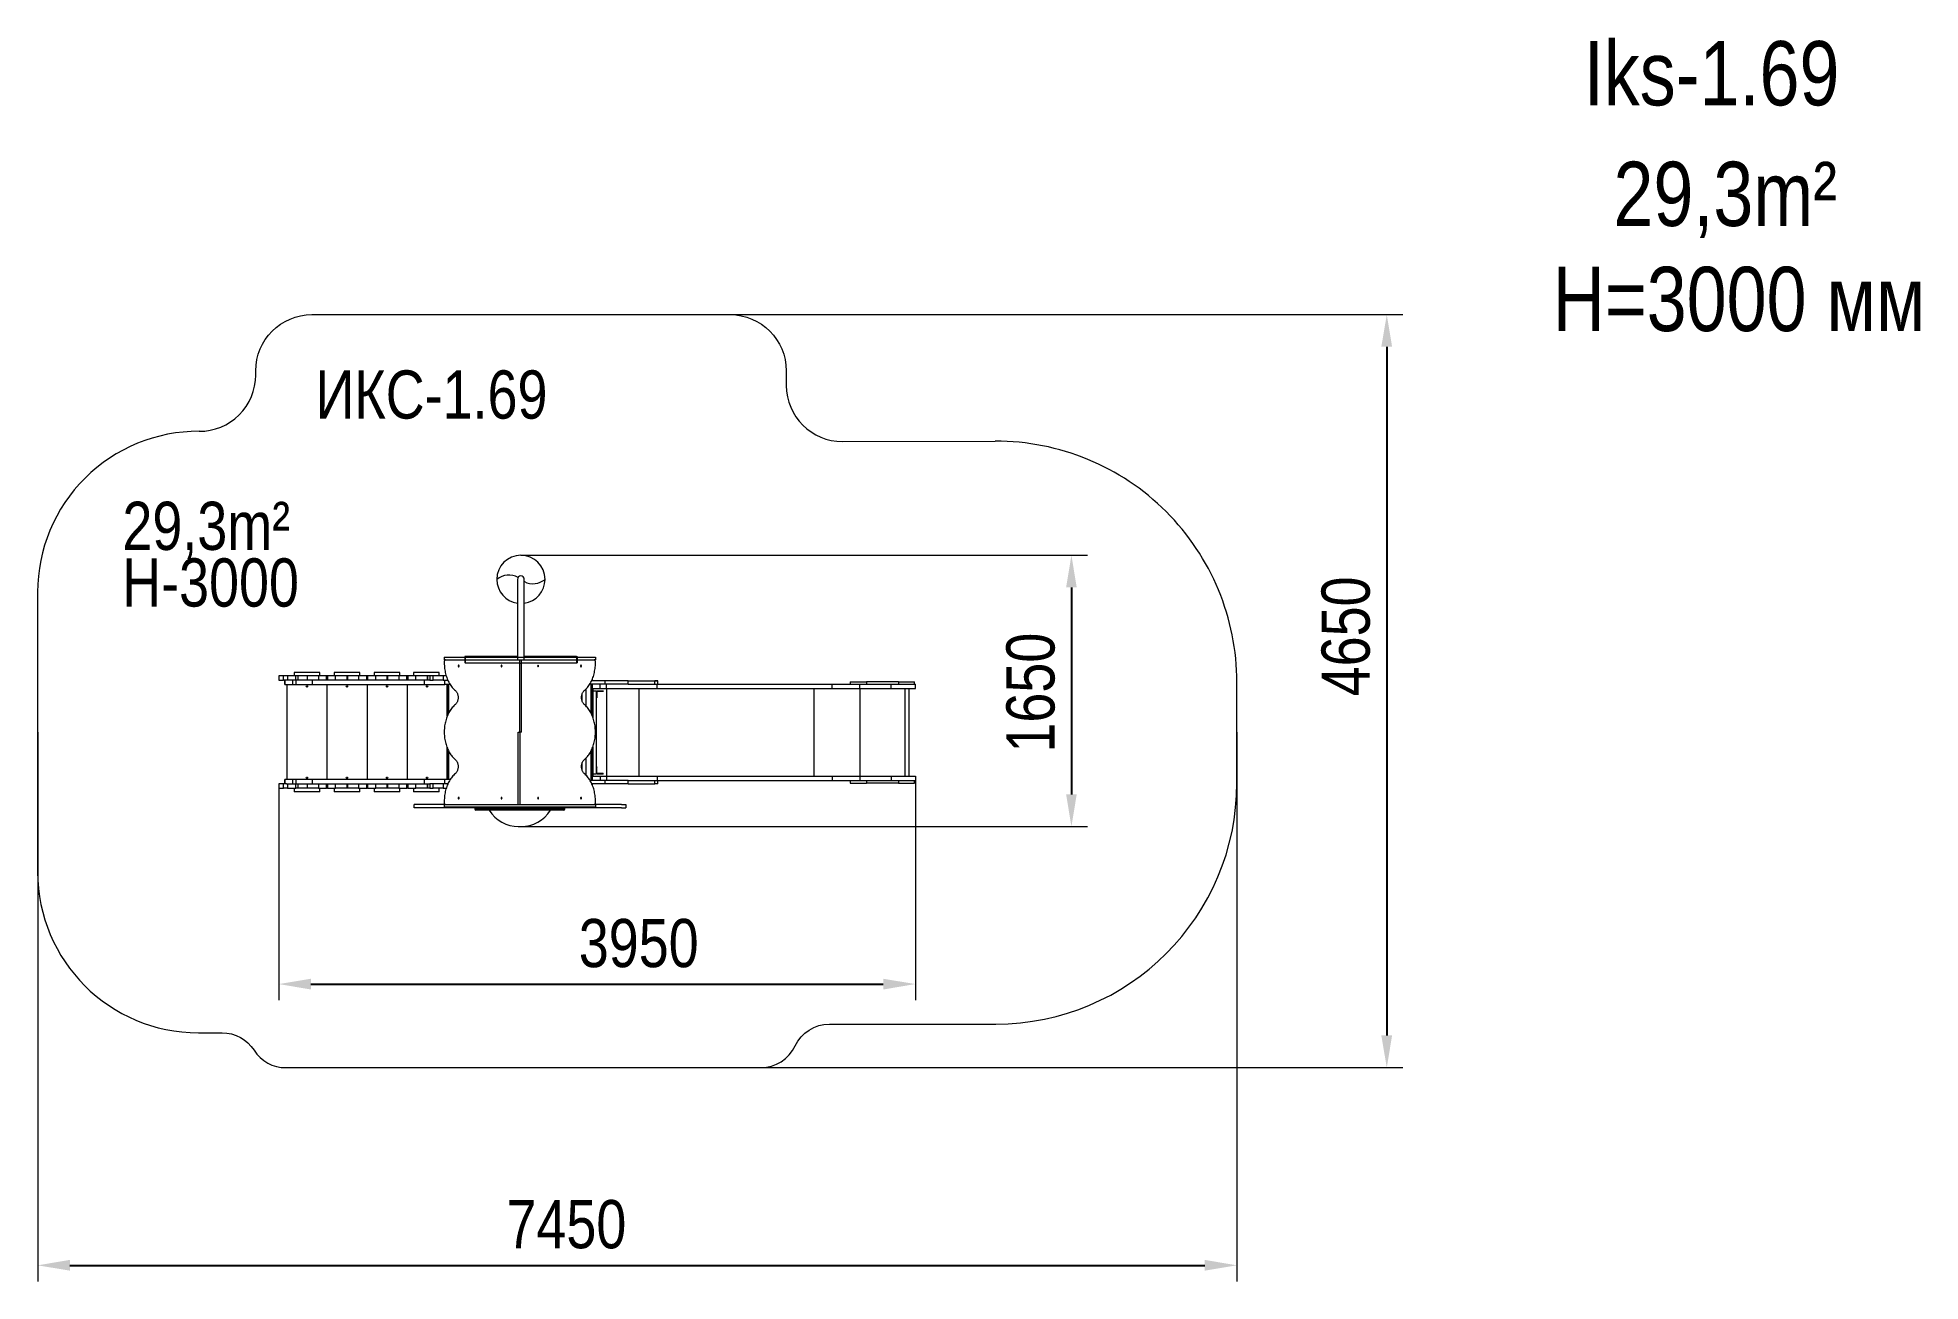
# Model space of a CAD drawing. Header units: millimetres. Extents: x 4528 to 16240, y -3061 to 4677.
import ezdxf

# ---------------------------------------------------------------- set-up
doc = ezdxf.new("R2010")
doc.units = ezdxf.units.MM
for name, color, linetype in [('DiKom', 7, 'Continuous'), ('DIKOM_АРТИКУЛ', 7, 'Continuous'), ('DIKOM_ЗОНА', 90, 'Continuous'), ('DIKOM_ОБЪЕКТ', 7, 'Continuous'), ('DIKOM_РАЗМЕР_ЗОНА', 7, 'Continuous'), ('DIKOM_РАЗМЕР_ОБЪЕКТА', 7, 'Continuous')]:
    doc.layers.add(name, color=color, linetype=linetype)
doc.styles.add('style1', font='arial.ttf', dxfattribs={"width": 0.8})
doc.dimstyles.new('1-50', dxfattribs={"dimtxt": 300, "dimasz": 200, "dimexe": 100, "dimexo": 0, "dimgap": 100, "dimtad": 1, "dimtxsty": 'style1', "dimcen": 200, "dimclrd": 7, "dimclre": 7, "dimclrt": 7, "dimadec": 1, "dimazin": 2, "dimtfac": 1, "dimtmove": 0, "dimatfit": 2, "dimfxl": 0, "dimlwd": 25, "dimlwe": 18, "dimarcsym": 0})

msp = doc.modelspace()

# ---------------------------------------------------------------- texts
at = {"layer": 'DiKom', "char_height": 400, "attachment_point": 1, "style": 'style1'}
for s, insert, width in [('Iks-1.69', (14146.982, 4655.807), 5405.47657), ('29,3m²', (14331.297, 3905.145), 5885.53069), ('H=3000 мм', (13954.233, 3251.475), 5405.47657)]:
    msp.add_mtext(s, dxfattribs=dict(at, insert=insert, width=width))
at = {"layer": 'DIKOM_АРТИКУЛ', "insert": (6256.883, 2606.861), "char_height": 300, "attachment_point": 1, "style": 'style1'}
msp.add_mtext_dynamic_manual_height_columns('ИКС-1.69', width=1667.53662, gutter_width=20, heights=[0], dxfattribs=at)
at = {"layer": 'DIKOM_РАЗМЕР_ОБЪЕКТА', "char_height": 300, "width": 5885.53069, "attachment_point": 1, "style": 'style1'}
for s, insert in [('29,3m²', (5054.89, 1789.894)), ('H-3000', (5053.654, 1437.461))]:
    msp.add_mtext(s, dxfattribs=dict(at, insert=insert))

# ---------------------------------------------------------------- blocks, each defined once
blk = doc.blocks.new('A$Cc0108aa2')
at = {"color": 7, "linetype": 'Continuous', "lineweight": 15}
for p, q in [((329, 521), (329, 22)), ((371, 22), (371, 521)), ((4, 41), (0, 41)), ((0, 41), (0, 1)), ((4, 1), (0, 1)), ((329, 41), (4, 41)), ((4, 41), (4, 1)), ((4, 1), (344, 1)), ((356, 1), (696, 1)), ((696, 41), (371, 41)), ((696, 41), (696, 1)), ((696, 41), (700, 41)), ((696, 1), (700, 1)), ((700, 41), (700, 1))]:
    blk.add_line(p, q, dxfattribs=at)
for centre, radius, start, end in [((350, 521), 150, 0, 180), ((275, 431), 117, 60.5374, 129.7306), ((350, 521), 150, 180, 261.9522), ((350, 521), 21, 0, 180), ((350, 521), 21, 90, 180), ((350, 521), 21, 0, 90), ((425, 611), 117, 242.5995, 309.7306), ((350, 521), 150, 278.0478, 0), ((350, 21), 21, 252.2472, 270), ((350, 21), 21, 270, 287.7528)]:
    blk.add_arc(centre, radius, start, end, dxfattribs=at)
blk = doc.blocks.new('*D10')
at = {"layer": 'Defpoints', "color": 0, "transparency": 16777216}
for p in [(6028, 7), (9988, 55), (9988, -1211)]:
    blk.add_point(p, dxfattribs=at)
at = {"layer": 'DIKOM_РАЗМЕР_ОБЪЕКТА', "color": 7, "lineweight": 18, "transparency": 16777216}
for p, q in [((6028, 7), (6028, -1311)), ((9988, 55), (9988, -1311))]:
    blk.add_line(p, q, dxfattribs=at)
at = {"layer": 'DIKOM_РАЗМЕР_ОБЪЕКТА', "color": 7, "lineweight": 25, "transparency": 16777216}
blk.add_line((6228, -1211), (9788, -1211), dxfattribs=at)
at = {"layer": 'DIKOM_РАЗМЕР_ОБЪЕКТА', "color": 7, "transparency": 16777216}
for points in [[(6228, -1178), (6228, -1245), (6028, -1211)], [(9788, -1178), (9788, -1245), (9988, -1211)]]:
    blk.add_solid(points, dxfattribs=at)
at = {"layer": 'DIKOM_РАЗМЕР_ОБЪЕКТА', "color": 7, "transparency": 16777216, "insert": (8267, -958), "char_height": 300, "attachment_point": 5, "style": 'style1'}
blk.add_mtext('3950', dxfattribs=at)
blk = doc.blocks.new('*D11')
at = {"layer": 'Defpoints', "color": 0, "transparency": 16777216}
for p in [(7534, 1457), (7518, -231), (10959, -231)]:
    blk.add_point(p, dxfattribs=at)
at = {"layer": 'DIKOM_РАЗМЕР_ОБЪЕКТА', "color": 7, "lineweight": 18, "transparency": 16777216}
for p, q in [((7534, 1457), (11059, 1457)), ((7518, -231), (11059, -231))]:
    blk.add_line(p, q, dxfattribs=at)
at = {"layer": 'DIKOM_РАЗМЕР_ОБЪЕКТА', "color": 7, "lineweight": 25, "transparency": 16777216}
blk.add_line((10959, 1257), (10959, -31), dxfattribs=at)
at = {"layer": 'DIKOM_РАЗМЕР_ОБЪЕКТА', "color": 7, "transparency": 16777216}
for points in [[(10926, 1257), (10992, 1257), (10959, 1457)], [(10926, -31), (10992, -31), (10959, -231)]]:
    blk.add_solid(points, dxfattribs=at)
at = {"layer": 'DIKOM_РАЗМЕР_ОБЪЕКТА', "color": 7, "transparency": 16777216, "insert": (10706, 602), "char_height": 300, "attachment_point": 5, "rotation": 90, "style": 'style1'}
blk.add_mtext('1650', dxfattribs=at)
blk = doc.blocks.new('*D12')
at = {"layer": 'Defpoints', "color": 0, "transparency": 16777216}
for p in [(7535, 2954), (7550, -1731), (12921, -1731)]:
    blk.add_point(p, dxfattribs=at)
at = {"layer": 'DIKOM_РАЗМЕР_ЗОНА', "color": 7, "lineweight": 18, "transparency": 16777216}
for p, q in [((7535, 2954), (13021, 2954)), ((7550, -1731), (13021, -1731))]:
    blk.add_line(p, q, dxfattribs=at)
at = {"layer": 'DIKOM_РАЗМЕР_ЗОНА', "color": 7, "lineweight": 25, "transparency": 16777216}
blk.add_line((12921, 2754), (12921, -1531), dxfattribs=at)
at = {"layer": 'DIKOM_РАЗМЕР_ЗОНА', "color": 7, "transparency": 16777216}
for points in [[(12887, 2754), (12954, 2754), (12921, 2954)], [(12887, -1531), (12954, -1531), (12921, -1731)]]:
    blk.add_solid(points, dxfattribs=at)
at = {"layer": 'DIKOM_РАЗМЕР_ЗОНА', "color": 7, "transparency": 16777216, "insert": (12667, 952), "char_height": 300, "attachment_point": 5, "rotation": 90, "style": 'style1'}
blk.add_mtext('4650', dxfattribs=at)
blk = doc.blocks.new('*D13')
at = {"layer": 'Defpoints', "color": 0, "transparency": 16777216}
for p in [(4528, 357), (11988, 357), (11988, -2961)]:
    blk.add_point(p, dxfattribs=at)
at = {"layer": 'DIKOM_РАЗМЕР_ЗОНА', "color": 7, "lineweight": 18, "transparency": 16777216}
for p, q in [((4528, 357), (4528, -3061)), ((11988, 357), (11988, -3061))]:
    blk.add_line(p, q, dxfattribs=at)
at = {"layer": 'DIKOM_РАЗМЕР_ЗОНА', "color": 7, "lineweight": 25, "transparency": 16777216}
blk.add_line((4728, -2961), (11788, -2961), dxfattribs=at)
at = {"layer": 'DIKOM_РАЗМЕР_ЗОНА', "color": 7, "transparency": 16777216}
for points in [[(4728, -2927), (4728, -2994), (4528, -2961)], [(11788, -2927), (11788, -2994), (11988, -2961)]]:
    blk.add_solid(points, dxfattribs=at)
at = {"layer": 'DIKOM_РАЗМЕР_ЗОНА', "color": 7, "transparency": 16777216, "insert": (7817, -2707), "char_height": 300, "attachment_point": 5, "style": 'style1'}
blk.add_mtext('7450', dxfattribs=at)

# ---------------------------------------------------------------- dimensions: what is measured, and where the dimension line sits
at = {"layer": 'DIKOM_РАЗМЕР_ЗОНА'}
dim = msp.add_linear_dim(base=(12920.554, -1731.137), p1=(7534.58, 2953.861), p2=(7549.501, -1731.137), angle=90, text='4650', dimstyle='1-50', dxfattribs=at)
dim.commit()
dim.dimension.update_dxf_attribs({"geometry": '*D12', "text_midpoint": (12920.554, 952.286), "dimtype": 160})
dim = msp.add_linear_dim(base=(11988.483, -2960.601), p1=(4527.568, 356.863), p2=(11988.483, 356.863), text='7450', dimstyle='1-50', dxfattribs=at)
dim.commit()
dim.dimension.update_dxf_attribs({"geometry": '*D13', "text_midpoint": (7816.861, -2960.601), "dimtype": 160})
at = {"layer": 'DIKOM_РАЗМЕР_ОБЪЕКТА'}
dim = msp.add_linear_dim(base=(10958.849, -231.126), p1=(7534.222, 1456.963), p2=(7517.515, -231.126), angle=90, text='1650', dimstyle='1-50', dxfattribs=at)
dim.commit()
dim.dimension.update_dxf_attribs({"geometry": '*D11', "text_midpoint": (10958.849, 601.637), "dimtype": 160})
dim = msp.add_linear_dim(base=(9988.484, -1211.397), p1=(6027.568, 6.863), p2=(9988.484, 54.863), text='3950', dimstyle='1-50', dxfattribs=at)
dim.commit()
dim.dimension.update_dxf_attribs({"geometry": '*D10', "text_midpoint": (8267.203, -1211.397), "dimtype": 160})

# ---------------------------------------------------------------- linework, layer by layer
at = {"layer": 'DIKOM_ЗОНА', "color": 3, "lineweight": 15}
for p, q in [((9184.937, 2604.571), (9185.121, 2513.861)), ((9535.83, 2164.571), (10485.441, 2166.498))]:
    msp.add_line(p, q, dxfattribs=at)
for points in [[(5532.497, 2227.851, 0.415657859), (5884.222, 2577.847), (5884.222, 2603.861, -0.414213562), (6234.222, 2953.861), (8834.937, 2953.861, -0.413619568), (9184.937, 2604.571)], [(5532.497, 2227.851, 0.415657859), (4527.568, 1227.863), (4527.568, -514.137, 0.414213562), (5527.568, -1514.137), (5675.638, -1514.137, -0.255975881), (5873.685, -1622.637)], [(9240.164, -1595.637, -0.291238154), (9453.06, -1460.137), (10488.483, -1460.137, 0.414213562), (11988.483, 39.863), (11988.483, 666.501, 0.414807806), (10485.441, 2166.498)], [(5873.685, -1622.637, 0.255975881), (6071.733, -1731.137), (9027.268, -1731.137, 0.291238154), (9240.164, -1595.637)]]:
    msp.add_lwpolyline(points, format="xyb", dxfattribs=at)
msp.add_arc((9535.12, 2514.571), 350, 180.1162215, 270.1162215, dxfattribs=at)
at = {"layer": 'DIKOM_ОБЪЕКТ', "color": 7, "linetype": 'Continuous', "lineweight": 15}
for p, q in [((7055.947, 821.863), (7055.947, 806.863)), ((7055.947, 821.863), (7056.125, 821.863)), ((7056.125, 821.863), (7056.611, 821.863)), ((7056.611, 821.863), (7057.401, 821.863)), ((7057.401, 821.863), (7058.49, 821.863)), ((7058.49, 821.863), (7059.874, 821.863)), ((7059.874, 821.863), (7061.549, 821.863)), ((7061.549, 821.863), (7063.51, 821.863)), ((7063.51, 821.863), (7065.753, 821.863)), ((7065.753, 821.863), (7068.274, 821.863)), ((7068.274, 821.863), (7071.069, 821.863)), ((7071.069, 821.863), (7074.132, 821.863)), ((7074.132, 821.863), (7077.46, 821.863)), ((7077.46, 821.863), (7081.049, 821.863)), ((7081.049, 821.863), (7084.894, 821.863)), ((7084.894, 821.863), (7088.991, 821.863)), ((7088.991, 821.863), (7492.041, 821.863)), ((7337.61, 821.963), (7337.61, 821.863)), ((7337.61, 821.963), (7337.624, 821.963)), ((7337.624, 821.963), (7337.624, 821.863)), ((7337.624, 821.963), (7337.67, 821.963)), ((7337.67, 821.963), (7337.67, 821.863)), ((7337.67, 821.963), (7337.745, 821.963)), ((7337.745, 821.963), (7337.745, 821.863)), ((7337.745, 821.963), (7337.852, 821.963)), ((7337.852, 821.963), (7337.852, 821.863)), ((7337.852, 821.963), (7337.988, 821.963)), ((7337.988, 821.963), (7337.988, 821.863)), ((7337.988, 821.963), (7338.155, 821.963)), ((7338.155, 821.963), (7338.155, 821.863)), ((7338.155, 821.963), (7338.353, 821.963)), ((7338.353, 821.963), (7338.353, 821.863)), ((7338.353, 821.963), (7338.58, 821.963)), ((7338.58, 821.963), (7338.58, 821.863)), ((7338.58, 821.963), (7338.838, 821.963)), ((7338.838, 821.963), (7338.838, 821.863)), ((7338.838, 821.963), (7339.126, 821.963)), ((7339.126, 821.963), (7339.126, 821.863)), ((7339.126, 821.963), (7339.443, 821.963)), ((7339.443, 821.963), (7339.443, 821.863)), ((7339.443, 821.963), (7339.791, 821.963)), ((7339.791, 821.963), (7339.791, 821.863)), ((7339.791, 821.963), (7340.168, 821.963)), ((7340.168, 821.963), (7340.168, 821.863)), ((7340.168, 821.963), (7340.575, 821.963)), ((7340.575, 821.963), (7340.575, 821.863)), ((7340.575, 821.963), (7341.011, 821.963)), ((7341.011, 821.963), (7341.011, 821.863)), ((7341.011, 821.963), (7341.477, 821.963)), ((7341.477, 821.963), (7341.477, 821.863)), ((7341.477, 821.963), (7341.972, 821.963)), ((7341.972, 821.963), (7341.972, 821.863)), ((7341.972, 821.963), (7342.496, 821.963)), ((7342.496, 821.963), (7342.496, 821.863)), ((7342.496, 821.963), (7343.049, 821.963)), ((7343.049, 821.963), (7343.049, 821.863)), ((7343.049, 821.963), (7343.631, 821.963)), ((7343.631, 821.963), (7343.631, 821.863)), ((7343.631, 821.963), (7344.242, 821.963)), ((7344.242, 821.963), (7344.242, 821.863)), ((7344.242, 821.963), (7344.882, 821.963)), ((7344.882, 821.963), (7344.882, 821.863)), ((7344.882, 821.963), (7345.551, 821.963)), ((7345.551, 821.963), (7345.551, 821.863)), ((7345.551, 821.963), (7346.974, 821.963)), ((7346.974, 821.963), (7346.974, 821.863)), ((7346.974, 821.963), (7348.511, 821.963)), ((7348.511, 821.963), (7348.511, 821.863)), ((7348.511, 821.963), (7350.161, 821.963)), ((7350.161, 821.963), (7350.161, 821.863)), ((7350.161, 821.963), (7351.923, 821.963)), ((7351.923, 821.963), (7351.923, 821.863)), ((7351.923, 821.963), (7353.796, 821.963)), ((7353.796, 821.963), (7353.796, 821.863)), ((7353.796, 821.963), (7355.78, 821.963)), ((7355.78, 821.963), (7355.78, 821.863)), ((7355.78, 821.963), (7357.873, 821.963)), ((7357.873, 821.963), (7357.873, 821.863)), ((7357.873, 821.963), (7360.075, 821.963)), ((7360.075, 821.963), (7360.075, 821.863)), ((7360.075, 821.963), (7443.908, 821.963)), ((7443.908, 821.963), (7443.908, 821.863)), ((7443.908, 821.963), (7444.77, 821.963)), ((7444.77, 821.963), (7444.77, 821.863)), ((7444.77, 821.963), (7445.641, 821.963)), ((7445.641, 821.963), (7445.641, 821.863)), ((7445.641, 821.963), (7447.403, 821.963)), ((7447.403, 821.963), (7447.403, 821.863)), ((7447.403, 821.963), (7449.181, 821.963)), ((7449.181, 821.963), (7449.181, 821.863)), ((7449.181, 821.963), (7450.964, 821.963)), ((7450.964, 821.963), (7450.964, 821.863)), ((7450.964, 821.963), (7452.737, 821.963)), ((7452.737, 821.963), (7452.737, 821.863)), ((7452.737, 821.963), (7454.491, 821.963)), ((7454.491, 821.963), (7454.491, 821.863)), ((7454.491, 821.963), (7456.211, 821.963)), ((7456.211, 821.963), (7456.211, 821.863)), ((7456.211, 821.963), (7457.886, 821.963)), ((7457.886, 821.963), (7457.886, 821.863)), ((7457.886, 821.963), (7459.503, 821.963)), ((7459.503, 821.963), (7459.503, 821.863)), ((7459.503, 821.963), (7461.051, 821.963)), ((7461.051, 821.963), (7461.051, 821.863)), ((7461.051, 821.963), (7462.517, 821.963)), ((7462.517, 821.963), (7462.517, 821.863)), ((7462.517, 821.963), (7463.889, 821.963)), ((7463.889, 821.963), (7463.889, 821.863)), ((7463.889, 821.963), (7465.154, 821.963)), ((7465.154, 821.963), (7465.154, 821.863)), ((7465.154, 821.963), (7466.301, 821.963)), ((7466.301, 821.963), (7466.301, 821.863)), ((7466.301, 821.963), (7467.317, 821.963)), ((7467.317, 821.963), (7467.317, 821.863)), ((7467.317, 821.963), (7467.772, 821.963)), ((7467.772, 821.963), (7467.772, 821.863)), ((7467.772, 821.963), (7468.19, 821.963)), ((7468.19, 821.963), (7468.19, 821.863)), ((7468.19, 821.963), (7507.133, 821.963)), ((7492.041, 821.863), (7493.905, 821.863)), ((7493.905, 821.863), (7495.836, 821.863)), ((7495.836, 821.863), (7497.829, 821.863)), ((7497.829, 821.863), (7499.881, 821.863)), ((7499.881, 821.863), (7501.985, 821.863)), ((7501.985, 821.863), (7504.139, 821.863)), ((7504.139, 821.863), (7506.338, 821.863)), ((7506.338, 821.863), (7508.577, 821.863)), ((7507.133, 821.963), (7507.133, 821.863)), ((7507.133, 821.963), (7508.202, 821.963)), ((7508.202, 821.963), (7508.202, 821.863)), ((7508.202, 821.963), (7509.308, 821.963)), ((7508.577, 821.863), (7510.851, 821.863)), ((7509.308, 821.963), (7509.308, 821.863)), ((7509.308, 821.963), (7510.451, 821.963)), ((7510.451, 821.963), (7510.451, 821.863)), ((7510.451, 821.963), (7511.626, 821.963)), ((7510.851, 821.863), (7513.157, 821.863)), ((7511.626, 821.963), (7511.626, 821.863)), ((7511.626, 821.963), (7512.833, 821.963)), ((7512.833, 821.963), (7512.833, 821.863)), ((7512.833, 821.963), (7514.068, 821.963)), ((7513.157, 821.863), (7515.489, 821.863)), ((7514.068, 821.963), (7514.068, 821.863)), ((7514.068, 821.963), (7515.327, 821.963)), ((7515.327, 821.963), (7515.327, 821.863)), ((7515.327, 821.963), (7516.611, 821.963)), ((7515.489, 821.863), (7517.844, 821.863)), ((7516.611, 821.963), (7516.611, 821.863)), ((7516.611, 821.963), (7517.26, 821.963)), ((7517.26, 821.963), (7517.26, 821.863)), ((7517.26, 821.963), (7517.914, 821.963)), ((7517.844, 821.863), (7520.216, 821.863)), ((7517.914, 821.963), (7517.914, 821.863)), ((7517.914, 821.963), (7518.573, 821.963)), ((7518.573, 821.963), (7518.573, 821.863)), ((7518.573, 821.963), (7519.236, 821.963)), ((7519.236, 821.963), (7519.236, 821.863)), ((7519.236, 821.963), (7519.902, 821.963)), ((7519.902, 821.963), (7519.902, 821.863)), ((7519.902, 821.963), (7520.572, 821.963)), ((7520.216, 821.863), (7522.602, 821.863)), ((7520.572, 821.963), (7520.572, 821.863)), ((7520.572, 821.963), (7521.246, 821.963)), ((7521.246, 821.963), (7521.246, 821.863)), ((7521.246, 821.963), (7521.922, 821.963)), ((7521.922, 821.963), (7521.922, 821.863)), ((7521.922, 821.963), (7522.601, 821.963)), ((7522.601, 821.963), (7522.601, 821.863)), ((7522.601, 821.963), (7523.282, 821.963)), ((7522.602, 821.863), (7524.997, 821.863)), ((7523.282, 821.963), (7523.282, 821.863)), ((7523.282, 821.963), (7523.965, 821.963)), ((7523.965, 821.963), (7523.965, 821.863)), ((7523.965, 821.963), (7524.649, 821.963)), ((7524.649, 821.963), (7524.649, 821.863)), ((7524.649, 821.963), (7525.335, 821.963)), ((7524.997, 821.863), (7527.397, 821.863)), ((7525.335, 821.963), (7525.335, 821.863)), ((7525.335, 821.963), (7526.022, 821.963)), ((7526.022, 821.963), (7526.022, 821.863)), ((7526.022, 821.963), (7526.709, 821.963)), ((7526.709, 821.963), (7526.709, 821.863)), ((7526.709, 821.963), (7527.397, 821.963)), ((7527.397, 821.963), (7527.397, 821.863)), ((7527.397, 821.963), (7528.085, 821.963)), ((7527.397, 821.863), (7529.796, 821.863)), ((7528.085, 821.963), (7528.085, 821.863)), ((7528.085, 821.963), (7528.772, 821.963)), ((7528.772, 821.963), (7528.772, 821.863)), ((7528.772, 821.963), (7529.459, 821.963)), ((7529.459, 821.963), (7529.459, 821.863)), ((7529.459, 821.963), (7530.145, 821.963)), ((7529.796, 821.863), (7532.191, 821.863)), ((7530.145, 821.963), (7530.145, 821.863)), ((7530.145, 821.963), (7530.829, 821.963)), ((7530.829, 821.963), (7530.829, 821.863)), ((7530.829, 821.963), (7531.512, 821.963)), ((7531.512, 821.963), (7531.512, 821.863)), ((7531.512, 821.963), (7532.193, 821.963)), ((7532.191, 821.863), (7534.577, 821.863)), ((7532.193, 821.963), (7532.193, 821.863)), ((7532.193, 821.963), (7532.872, 821.963)), ((7532.872, 821.963), (7532.872, 821.863)), ((7532.872, 821.963), (7533.548, 821.963)), ((7533.548, 821.963), (7533.548, 821.863)), ((7533.548, 821.963), (7534.222, 821.963)), ((7534.222, 821.963), (7534.222, 821.863)), ((7534.222, 821.963), (7534.892, 821.963)), ((7534.577, 821.863), (7536.949, 821.863)), ((7534.892, 821.963), (7534.892, 821.863)), ((7534.892, 821.963), (7535.558, 821.963)), ((7535.558, 821.963), (7535.558, 821.863)), ((7535.558, 821.963), (7536.221, 821.963)), ((7536.221, 821.963), (7536.221, 821.863)), ((7536.221, 821.963), (7536.88, 821.963)), ((7536.88, 821.963), (7536.88, 821.863)), ((7536.88, 821.963), (7537.534, 821.963)), ((7536.949, 821.863), (7539.304, 821.863)), ((7537.534, 821.963), (7537.534, 821.863)), ((7537.534, 821.963), (7538.183, 821.963)), ((7538.183, 821.963), (7538.183, 821.863)), ((7538.183, 821.963), (7539.467, 821.963)), ((7539.304, 821.863), (7541.637, 821.863)), ((7539.467, 821.963), (7539.467, 821.863)), ((7539.467, 821.963), (7540.727, 821.963)), ((7540.727, 821.963), (7540.727, 821.863)), ((7540.727, 821.963), (7541.961, 821.963)), ((7541.637, 821.863), (7543.942, 821.863)), ((7541.961, 821.963), (7541.961, 821.863)), ((7541.961, 821.963), (7543.168, 821.963)), ((7543.168, 821.963), (7543.168, 821.863)), ((7543.168, 821.963), (7544.343, 821.963)), ((7543.942, 821.863), (7546.217, 821.863)), ((7544.343, 821.963), (7544.343, 821.863)), ((7544.343, 821.963), (7545.486, 821.963)), ((7545.486, 821.963), (7545.486, 821.863)), ((7545.486, 821.963), (7546.592, 821.963)), ((7546.217, 821.863), (7548.455, 821.863)), ((7546.592, 821.963), (7546.592, 821.863)), ((7546.592, 821.963), (7547.661, 821.963)), ((7547.661, 821.963), (7547.661, 821.863)), ((7547.661, 821.963), (7586.604, 821.963)), ((7548.455, 821.863), (7550.654, 821.863)), ((7550.654, 821.863), (7552.808, 821.863)), ((7552.808, 821.863), (7554.913, 821.863)), ((7554.913, 821.863), (7556.964, 821.863)), ((7556.964, 821.863), (7558.957, 821.863)), ((7558.957, 821.863), (7560.888, 821.863)), ((7560.888, 821.863), (7562.752, 821.863)), ((7562.752, 821.863), (7965.803, 821.863)), ((7586.604, 821.963), (7586.604, 821.863)), ((7586.604, 821.963), (7587.022, 821.963)), ((7587.022, 821.963), (7587.022, 821.863)), ((7587.022, 821.963), (7587.477, 821.963)), ((7587.477, 821.963), (7587.477, 821.863)), ((7587.477, 821.963), (7588.493, 821.963)), ((7588.493, 821.963), (7588.493, 821.863)), ((7588.493, 821.963), (7589.639, 821.963)), ((7589.639, 821.963), (7589.639, 821.863)), ((7589.639, 821.963), (7590.905, 821.963)), ((7590.905, 821.963), (7590.905, 821.863)), ((7590.905, 821.963), (7592.277, 821.963)), ((7592.277, 821.963), (7592.277, 821.863)), ((7592.277, 821.963), (7593.742, 821.963)), ((7593.742, 821.963), (7593.742, 821.863)), ((7593.742, 821.963), (7595.291, 821.963)), ((7595.291, 821.963), (7595.291, 821.863)), ((7595.291, 821.963), (7596.908, 821.963)), ((7596.908, 821.963), (7596.908, 821.863)), ((7596.908, 821.963), (7598.583, 821.963)), ((7598.583, 821.963), (7598.583, 821.863)), ((7598.583, 821.963), (7600.304, 821.963)), ((7600.304, 821.963), (7600.304, 821.863)), ((7600.304, 821.963), (7602.057, 821.963)), ((7602.057, 821.963), (7602.057, 821.863)), ((7602.057, 821.963), (7603.83, 821.963)), ((7603.83, 821.963), (7603.83, 821.863)), ((7603.83, 821.963), (7605.612, 821.963)), ((7605.612, 821.963), (7605.612, 821.863)), ((7605.612, 821.963), (7607.39, 821.963)), ((7607.39, 821.963), (7607.39, 821.863)), ((7607.39, 821.963), (7609.153, 821.963)), ((7609.153, 821.963), (7609.153, 821.863)), ((7609.153, 821.963), (7610.023, 821.963)), ((7610.023, 821.963), (7610.023, 821.863)), ((7610.023, 821.963), (7610.886, 821.963)), ((7610.886, 821.963), (7610.886, 821.863)), ((7610.886, 821.963), (7694.719, 821.963)), ((7694.719, 821.963), (7694.719, 821.863)), ((7694.719, 821.963), (7696.921, 821.963)), ((7696.921, 821.963), (7696.921, 821.863)), ((7696.921, 821.963), (7699.014, 821.963)), ((7699.014, 821.963), (7699.014, 821.863)), ((7699.014, 821.963), (7700.998, 821.963)), ((7700.998, 821.963), (7700.998, 821.863)), ((7700.998, 821.963), (7702.871, 821.963)), ((7702.871, 821.963), (7702.871, 821.863)), ((7702.871, 821.963), (7704.633, 821.963)), ((7704.633, 821.963), (7704.633, 821.863)), ((7704.633, 821.963), (7706.283, 821.963)), ((7706.283, 821.963), (7706.283, 821.863)), ((7706.283, 821.963), (7707.82, 821.963)), ((7707.82, 821.963), (7707.82, 821.863)), ((7707.82, 821.963), (7709.243, 821.963)), ((7709.243, 821.963), (7709.243, 821.863)), ((7709.243, 821.963), (7709.912, 821.963)), ((7709.912, 821.963), (7709.912, 821.863)), ((7709.912, 821.963), (7710.551, 821.963)), ((7710.551, 821.963), (7710.551, 821.863)), ((7710.551, 821.963), (7711.163, 821.963)), ((7711.163, 821.963), (7711.163, 821.863)), ((7711.163, 821.963), (7711.745, 821.963)), ((7711.745, 821.963), (7711.745, 821.863)), ((7711.745, 821.963), (7712.298, 821.963)), ((7712.298, 821.963), (7712.298, 821.863)), ((7712.298, 821.963), (7712.822, 821.963)), ((7712.822, 821.963), (7712.822, 821.863)), ((7712.822, 821.963), (7713.317, 821.963)), ((7713.317, 821.963), (7713.317, 821.863)), ((7713.317, 821.963), (7713.783, 821.963)), ((7713.783, 821.963), (7713.783, 821.863)), ((7713.783, 821.963), (7714.219, 821.963)), ((7714.219, 821.963), (7714.219, 821.863)), ((7714.219, 821.963), (7714.626, 821.963)), ((7714.626, 821.963), (7714.626, 821.863)), ((7714.626, 821.963), (7715.003, 821.963)), ((7715.003, 821.963), (7715.003, 821.863)), ((7715.003, 821.963), (7715.35, 821.963)), ((7715.35, 821.963), (7715.35, 821.863)), ((7715.35, 821.963), (7715.668, 821.963)), ((7715.668, 821.963), (7715.668, 821.863)), ((7715.668, 821.963), (7715.956, 821.963)), ((7715.956, 821.963), (7715.956, 821.863)), ((7715.956, 821.963), (7716.213, 821.963)), ((7716.213, 821.963), (7716.213, 821.863)), ((7716.213, 821.963), (7716.441, 821.963)), ((7716.441, 821.963), (7716.441, 821.863)), ((7716.441, 821.963), (7716.639, 821.963)), ((7716.639, 821.963), (7716.639, 821.863)), ((7716.639, 821.963), (7716.806, 821.963)), ((7716.806, 821.963), (7716.806, 821.863)), ((7716.806, 821.963), (7716.943, 821.963)), ((7716.943, 821.963), (7716.943, 821.863)), ((7716.943, 821.963), (7717.048, 821.963)), ((7717.048, 821.963), (7717.048, 821.863)), ((7717.048, 821.963), (7717.124, 821.963)), ((7717.124, 821.963), (7717.124, 821.863)), ((7717.124, 821.963), (7717.169, 821.963)), ((7717.169, 821.963), (7717.169, 821.863)), ((7717.169, 821.963), (7717.184, 821.963)), ((7717.184, 821.963), (7717.184, 821.863)), ((7965.803, 821.863), (7969.899, 821.863)), ((7969.899, 821.863), (7973.744, 821.863)), ((7973.744, 821.863), (7977.333, 821.863)), ((7977.333, 821.863), (7980.661, 821.863)), ((7980.661, 821.863), (7983.725, 821.863)), ((7983.725, 821.863), (7986.519, 821.863)), ((7986.519, 821.863), (7989.04, 821.863)), ((7989.04, 821.863), (7991.284, 821.863)), ((7991.284, 821.863), (7993.245, 821.863)), ((7993.245, 821.863), (7994.92, 821.863)), ((7994.92, 821.863), (7996.304, 821.863)), ((7996.304, 821.863), (7997.393, 821.863)), ((7997.393, 821.863), (7998.182, 821.863)), ((7998.182, 821.863), (7998.668, 821.863)), ((7998.668, 821.863), (7998.846, 821.863)), ((7998.846, 821.863), (7998.846, 806.863)), ((6027.568, 706.863), (6027.568, 679.863)), ((6056.697, 706.863), (6027.568, 706.863)), ((6056.697, 679.863), (6056.697, 706.863)), ((6081.884, 706.863), (6056.697, 706.863)), ((6081.884, 706.863), (6081.884, 679.863)), ((6134.819, 706.863), (6081.884, 706.863)), ((6122.568, 727.863), (6122.568, 706.863)), ((6282.568, 727.863), (6122.568, 727.863)), ((6134.819, 679.863), (6134.819, 706.863)), ((6145.607, 706.863), (6134.819, 706.863)), ((6145.607, 706.863), (6145.607, 679.863)), ((6204.519, 706.863), (6145.607, 706.863)), ((6204.519, 706.863), (6204.519, 679.863)), ((6275.568, 706.863), (6204.519, 706.863)), ((6275.568, 706.863), (6275.568, 679.863)), ((6325.568, 706.863), (6275.568, 706.863)), ((6282.568, 706.863), (6282.568, 727.863)), ((6325.568, 679.863), (6325.568, 706.863)), ((6331.568, 706.863), (6325.568, 706.863)), ((6331.568, 706.863), (6331.568, 679.863)), ((6381.568, 706.863), (6331.568, 706.863)), ((6371.568, 727.863), (6371.568, 706.863)), ((6531.568, 727.863), (6371.568, 727.863)), ((6381.568, 679.863), (6381.568, 706.863)), ((6451.568, 706.863), (6381.568, 706.863)), ((6451.568, 706.863), (6451.568, 679.863)), ((6454.568, 706.863), (6451.568, 706.863)), ((6454.568, 706.863), (6454.568, 679.863)), ((6524.568, 706.863), (6454.568, 706.863)), ((6524.568, 706.863), (6524.568, 679.863)), ((6574.568, 706.863), (6524.568, 706.863)), ((6531.568, 706.863), (6531.568, 727.863)), ((6574.568, 679.863), (6574.568, 706.863)), ((6580.568, 706.863), (6574.568, 706.863)), ((6580.568, 706.863), (6580.568, 679.863)), ((6630.568, 706.863), (6580.568, 706.863)), ((6621.568, 727.863), (6621.568, 706.863)), ((6781.568, 727.863), (6621.568, 727.863)), ((6630.568, 679.863), (6630.568, 706.863)), ((6700.568, 706.863), (6630.568, 706.863)), ((6700.568, 706.863), (6700.568, 679.863)), ((6704.568, 706.863), (6700.568, 706.863)), ((6704.568, 706.863), (6704.568, 679.863)), ((6774.568, 706.863), (6704.568, 706.863)), ((6774.568, 706.863), (6774.568, 679.863)), ((6824.568, 706.863), (6774.568, 706.863)), ((6781.568, 706.863), (6781.568, 727.863)), ((6824.568, 679.863), (6824.568, 706.863)), ((6830.568, 706.863), (6824.568, 706.863)), ((6830.568, 706.863), (6830.568, 679.863)), ((6880.568, 706.863), (6830.568, 706.863)), ((6865.789, 727.863), (6865.789, 706.863)), ((7025.789, 727.863), (6865.789, 727.863)), ((6880.568, 679.863), (6880.568, 706.863)), ((6950.568, 706.863), (6880.568, 706.863)), ((6950.568, 706.863), (6950.568, 679.863)), ((6953.568, 706.863), (6950.568, 706.863)), ((6953.568, 706.863), (6953.568, 679.863)), ((6967.11, 706.863), (6953.568, 706.863)), ((6967.11, 706.863), (6967.11, 679.863)), ((6987.287, 706.863), (6967.11, 706.863)), ((6987.287, 679.863), (6987.287, 706.863)), ((7050.39, 706.863), (6987.287, 706.863)), ((7025.789, 706.863), (7025.789, 727.863)), ((7050.39, 706.863), (7050.39, 679.863)), ((7068.977, 706.863), (7050.39, 706.863)), ((7055.947, 806.863), (7056.125, 806.863)), ((7056.125, 806.863), (7056.611, 806.863)), ((7056.611, 806.863), (7057.401, 806.863)), ((7057.171, 796.863), (7057.171, 786.863)), ((7057.401, 806.863), (7058.49, 806.863)), ((7058.49, 806.863), (7059.874, 806.863)), ((7059.874, 806.863), (7061.549, 806.863)), ((7061.549, 806.863), (7063.51, 806.863)), ((7063.51, 806.863), (7065.753, 806.863)), ((7065.753, 806.863), (7068.274, 806.863)), ((7068.274, 806.863), (7071.069, 806.863)), ((7071.069, 806.863), (7074.132, 806.863)), ((7074.132, 806.863), (7077.46, 806.863)), ((7077.46, 806.863), (7081.049, 806.863)), ((7081.049, 806.863), (7084.894, 806.863)), ((7084.894, 806.863), (7088.991, 806.863)), ((7088.991, 806.863), (7492.041, 806.863)), ((7492.041, 806.863), (7493.905, 806.863)), ((7493.905, 806.863), (7495.836, 806.863)), ((7495.836, 806.863), (7497.829, 806.863)), ((7497.829, 806.863), (7499.881, 806.863)), ((7499.881, 806.863), (7501.985, 806.863)), ((7501.985, 806.863), (7504.139, 806.863)), ((7504.139, 806.863), (7506.338, 806.863)), ((7506.338, 806.863), (7508.577, 806.863)), ((7508.577, 806.863), (7510.851, 806.863)), ((7510.851, 806.863), (7513.157, 806.863)), ((7513.157, 806.863), (7515.489, 806.863)), ((7515.489, 806.863), (7517.844, 806.863)), ((7517.844, 806.863), (7520.216, 806.863)), ((7520.216, 806.863), (7522.602, 806.863)), ((7522.602, 806.863), (7524.997, 806.863)), ((7524.997, 806.863), (7527.397, 806.863)), ((7527.397, 356.863), (7527.397, 806.863)), ((7527.397, 806.863), (7529.796, 806.863)), ((7529.796, 806.863), (7532.191, 806.863)), ((7532.191, 806.863), (7534.577, 806.863)), ((7534.577, 806.863), (7536.949, 806.863)), ((7536.949, 806.863), (7539.304, 806.863)), ((7538.003, 356.863), (7538.003, 806.863)), ((7539.304, 806.863), (7541.637, 806.863)), ((7541.637, 806.863), (7543.942, 806.863)), ((7543.942, 806.863), (7546.217, 806.863)), ((7546.217, 806.863), (7548.455, 806.863)), ((7548.455, 806.863), (7550.654, 806.863)), ((7550.654, 806.863), (7552.808, 806.863)), ((7552.808, 806.863), (7554.913, 806.863)), ((7554.913, 806.863), (7556.964, 806.863)), ((7556.964, 806.863), (7558.957, 806.863)), ((7558.957, 806.863), (7560.888, 806.863)), ((7560.888, 806.863), (7562.752, 806.863)), ((7562.752, 806.863), (7965.803, 806.863)), ((7965.803, 806.863), (7969.899, 806.863)), ((7969.899, 806.863), (7973.744, 806.863)), ((7973.744, 806.863), (7977.333, 806.863)), ((7977.333, 806.863), (7980.661, 806.863)), ((7980.661, 806.863), (7983.725, 806.863)), ((7983.725, 806.863), (7986.519, 806.863)), ((7986.519, 806.863), (7989.04, 806.863)), ((7989.04, 806.863), (7991.284, 806.863)), ((7991.284, 806.863), (7993.245, 806.863)), ((7993.245, 806.863), (7994.92, 806.863)), ((7994.92, 806.863), (7996.304, 806.863)), ((7996.304, 806.863), (7997.393, 806.863)), ((7997.393, 806.863), (7998.182, 806.863)), ((7997.623, 786.863), (7997.623, 796.863)), ((7998.182, 806.863), (7998.668, 806.863)), ((7998.668, 806.863), (7998.846, 806.863)), ((6027.568, 679.863), (6056.697, 679.863)), ((6075.215, 679.863), (6056.697, 679.863)), ((6065.675, 679.863), (6065.675, 652.863)), ((6065.675, 652.863), (6066.323, 652.863)), ((6066.323, 652.863), (6066.323, 679.863)), ((6066.323, 652.863), (6114.981, 652.863)), ((6114.981, 679.863), (6075.215, 679.863)), ((6077.568, 652.863), (6077.568, 60.863)), ((6114.981, 652.863), (6114.981, 679.863)), ((6135.109, 679.863), (6114.981, 679.863)), ((6114.981, 652.863), (6135.109, 652.863)), ((6135.109, 652.863), (6135.109, 679.863)), ((6236.978, 679.863), (6135.109, 679.863)), ((6135.109, 652.863), (6236.978, 652.863)), ((6236.978, 652.863), (6236.978, 679.863)), ((6935.023, 679.863), (6236.978, 679.863)), ((6236.978, 652.863), (6935.023, 652.863)), ((6326.568, 652.863), (6326.568, 60.863)), ((6576.568, 652.863), (6576.568, 60.863)), ((6825.568, 652.863), (6825.568, 60.863)), ((6935.023, 652.863), (6935.023, 679.863)), ((6967.904, 679.863), (6935.023, 679.863)), ((6935.023, 652.863), (7061.548, 652.863)), ((6967.904, 679.863), (6987.287, 679.863)), ((7050.39, 679.863), (6987.287, 679.863)), ((7050.39, 679.863), (7079.112, 679.863)), ((7061.548, 652.863), (7061.548, 679.863)), ((7093.606, 652.863), (7061.548, 652.863)), ((7075.568, 455.506), (7075.568, 652.863)), ((7077.397, 459.933), (7077.397, 652.863)), ((7083.397, 652.863), (7083.397, 472.881)), ((7913.897, 591.506), (7913.897, 552.22)), ((7940.897, 517.03), (7940.897, 626.696)), ((8058.551, 654.863), (7962.446, 654.863)), ((7971.397, 472.881), (7971.397, 654.863)), ((8058.551, 675.863), (7973.843, 675.863)), ((7977.397, 683.793), (7977.397, 675.863)), ((7977.397, 654.863), (7977.397, 459.933)), ((7977.711, 627.863), (7977.711, 654.863)), ((7977.711, 627.863), (7977.711, 459.189)), ((7977.711, 627.863), (8027.747, 627.863)), ((7980.711, 627.863), (7980.711, 451.702)), ((7981.425, 612.863), (8002.425, 612.863)), ((7981.425, 612.863), (7981.425, 449.805)), ((8002.425, 612.863), (8002.425, 96.863)), ((8002.425, 612.863), (8003.019, 612.863)), ((8004.425, 571.863), (8004.425, 607.863)), ((8007.425, 607.863), (8007.425, 571.863)), ((8009.425, 612.863), (8045.425, 612.863)), ((8045.425, 609.863), (8009.425, 609.863)), ((8027.747, 627.863), (8027.747, 654.863)), ((8027.747, 627.863), (8067.567, 627.863)), ((8045.425, 609.863), (8045.425, 612.863)), ((8045.425, 612.863), (8047.276, 612.863)), ((8047.276, 609.863), (8045.425, 609.863)), ((8058.551, 654.863), (8058.551, 675.863)), ((8201.3, 675.863), (8058.551, 675.863)), ((8201.3, 654.863), (8058.551, 654.863)), ((8067.422, 627.863), (8067.422, 81.863)), ((8067.424, 627.863), (8067.424, 81.863)), ((8067.567, 627.863), (8067.567, 654.863)), ((8067.567, 627.863), (9356.695, 627.863)), ((8201.3, 654.863), (8201.3, 675.863)), ((8201.3, 675.863), (8386.297, 675.863)), ((8201.3, 654.863), (8367.436, 654.863)), ((8267.923, 627.863), (8267.923, 81.863)), ((8366.941, 654.863), (8382.638, 654.863)), ((8367.436, 654.863), (8367.436, 675.863)), ((8386.297, 675.863), (8367.436, 675.863)), ((8382.638, 627.863), (8382.638, 654.863)), ((8382.638, 627.863), (9471.41, 627.863)), ((8386.297, 654.863), (8386.297, 675.863)), ((8386.297, 654.863), (9471.41, 654.863)), ((9356.695, 627.863), (9356.695, 81.863)), ((9471.41, 627.863), (9471.41, 654.863)), ((9471.41, 654.863), (9643.483, 654.863)), ((9471.41, 627.863), (9643.483, 627.863)), ((9583.484, 669.863), (9583.484, 654.863)), ((9583.484, 669.863), (9683.483, 669.863)), ((9643.483, 627.863), (9643.483, 654.863)), ((9643.483, 654.863), (9838.483, 654.863)), ((9643.483, 627.863), (9838.483, 627.863)), ((9643.484, 627.863), (9643.484, 81.863)), ((9683.483, 669.863), (9683.483, 654.863)), ((9883.483, 669.863), (9683.483, 669.863)), ((9838.483, 627.863), (9838.483, 654.863)), ((9838.483, 654.863), (9988.483, 654.863)), ((9838.483, 627.863), (9988.483, 627.863)), ((9883.483, 669.863), (9883.483, 654.863)), ((9883.483, 669.863), (9983.484, 669.863)), ((9923.484, 627.863), (9923.484, 81.863)), ((9950.484, 81.863), (9950.484, 627.863)), ((9983.484, 654.863), (9983.484, 669.863)), ((9988.483, 627.863), (9988.483, 654.863)), ((9988.483, 654.863), (9988.484, 654.863)), ((9988.483, 627.863), (9988.484, 627.863)), ((9988.484, 627.863), (9988.484, 654.863)), ((8004.425, 571.863), (8007.425, 571.863)), ((8004.425, 570.012), (8004.425, 571.863)), ((8007.425, 571.863), (8007.425, 570.012)), ((7516.79, 356.863), (7527.397, 356.863)), ((7516.79, -93.137), (7516.79, 356.863)), ((7538.003, 356.863), (7527.397, 356.863)), ((7527.397, 356.863), (7527.397, -93.137)), ((7075.568, 60.863), (7075.568, 258.221)), ((7077.397, 60.863), (7077.397, 253.793)), ((7083.397, 240.846), (7083.397, 60.863)), ((7971.397, 54.863), (7971.397, 240.846)), ((7977.397, 253.793), (7977.397, 54.863)), ((7977.711, 254.537), (7977.711, 81.863)), ((7980.711, 262.024), (7980.711, 81.863)), ((7981.425, 263.921), (7981.425, 96.863)), ((7913.897, 161.506), (7913.897, 122.22)), ((7940.897, 87.03), (7940.897, 196.696)), ((8004.425, 137.863), (8004.425, 139.715)), ((8004.425, 137.863), (8004.425, 101.863)), ((8007.425, 137.863), (8004.425, 137.863)), ((8007.425, 139.715), (8007.425, 137.863)), ((8007.425, 101.863), (8007.425, 137.863)), ((6027.568, 33.863), (6027.568, 6.863)), ((6056.697, 33.863), (6027.568, 33.863)), ((6027.568, 6.863), (6056.697, 6.863)), ((6056.697, 6.863), (6056.697, 33.863)), ((6075.215, 33.863), (6056.697, 33.863)), ((6081.884, 6.863), (6056.697, 6.863)), ((6065.675, 60.863), (6065.675, 33.863)), ((6066.323, 60.863), (6065.675, 60.863)), ((6066.323, 33.863), (6066.323, 60.863)), ((6114.981, 60.863), (6066.323, 60.863)), ((6075.215, 33.863), (6114.981, 33.863)), ((6081.884, 33.863), (6081.884, 6.863)), ((6081.884, 6.863), (6134.819, 6.863)), ((6114.981, 33.863), (6114.981, 60.863)), ((6135.109, 60.863), (6114.981, 60.863)), ((6114.981, 33.863), (6135.109, 33.863)), ((6122.568, 6.863), (6122.568, -14.137)), ((6134.819, 6.863), (6134.819, 33.863)), ((6145.607, 6.863), (6134.819, 6.863)), ((6135.109, 33.863), (6135.109, 60.863)), ((6236.978, 60.863), (6135.109, 60.863)), ((6135.109, 33.863), (6236.978, 33.863)), ((6145.607, 33.863), (6145.607, 6.863)), ((6204.519, 6.863), (6145.607, 6.863)), ((6204.519, 33.863), (6204.519, 6.863)), ((6275.568, 6.863), (6204.519, 6.863)), ((6236.978, 33.863), (6236.978, 60.863)), ((6935.023, 60.863), (6236.978, 60.863)), ((6236.978, 33.863), (6935.023, 33.863)), ((6275.568, 33.863), (6275.568, 6.863)), ((6275.568, 6.863), (6325.568, 6.863)), ((6282.568, -14.137), (6282.568, 6.863)), ((6325.568, 6.863), (6325.568, 33.863)), ((6331.568, 6.863), (6325.568, 6.863)), ((6331.568, 33.863), (6331.568, 6.863)), ((6331.568, 6.863), (6381.568, 6.863)), ((6371.568, 6.863), (6371.568, -14.137)), ((6381.568, 6.863), (6381.568, 33.863)), ((6451.568, 6.863), (6381.568, 6.863)), ((6451.568, 33.863), (6451.568, 6.863)), ((6454.568, 6.863), (6451.568, 6.863)), ((6454.568, 33.863), (6454.568, 6.863)), ((6524.568, 6.863), (6454.568, 6.863)), ((6524.568, 33.863), (6524.568, 6.863)), ((6524.568, 6.863), (6574.568, 6.863)), ((6531.568, -14.137), (6531.568, 6.863)), ((6574.568, 6.863), (6574.568, 33.863)), ((6580.568, 6.863), (6574.568, 6.863)), ((6580.568, 33.863), (6580.568, 6.863)), ((6580.568, 6.863), (6630.568, 6.863)), ((6621.568, 6.863), (6621.568, -14.137)), ((6630.568, 6.863), (6630.568, 33.863)), ((6700.568, 6.863), (6630.568, 6.863)), ((6700.568, 33.863), (6700.568, 6.863)), ((6704.568, 6.863), (6700.568, 6.863)), ((6704.568, 33.863), (6704.568, 6.863)), ((6774.568, 6.863), (6704.568, 6.863)), ((6774.568, 33.863), (6774.568, 6.863)), ((6774.568, 6.863), (6824.568, 6.863)), ((6781.568, -14.137), (6781.568, 6.863)), ((6824.568, 6.863), (6824.568, 33.863)), ((6830.568, 6.863), (6824.568, 6.863)), ((6830.568, 33.863), (6830.568, 6.863)), ((6830.568, 6.863), (6880.568, 6.863)), ((6865.789, 6.863), (6865.789, -14.137)), ((6880.568, 6.863), (6880.568, 33.863)), ((6950.568, 6.863), (6880.568, 6.863)), ((6935.023, 33.863), (6935.023, 60.863)), ((7061.548, 60.863), (6935.023, 60.863)), ((6935.023, 33.863), (6967.904, 33.863)), ((6950.568, 33.863), (6950.568, 6.863)), ((6953.568, 6.863), (6950.568, 6.863)), ((6953.568, 33.863), (6953.568, 6.863)), ((6967.11, 6.863), (6953.568, 6.863)), ((6967.11, 33.863), (6967.11, 6.863)), ((6967.11, 6.863), (6987.287, 6.863)), ((6987.287, 33.863), (6967.904, 33.863)), ((6987.287, 6.863), (6987.287, 33.863)), ((7050.39, 33.863), (6987.287, 33.863)), ((7050.39, 6.863), (6987.287, 6.863)), ((7025.789, -14.137), (7025.789, 6.863)), ((7050.39, 33.863), (7050.39, 6.863)), ((7079.112, 33.863), (7050.39, 33.863)), ((7050.39, 6.863), (7068.977, 6.863)), ((7061.548, 33.863), (7061.548, 60.863)), ((7093.606, 60.863), (7061.548, 60.863)), ((8058.551, 54.863), (7964.866, 54.863)), ((8058.551, 33.863), (7975.681, 33.863)), ((7977.397, 33.863), (7977.397, 29.933)), ((7977.711, 81.863), (7977.711, 54.863)), ((7977.711, 81.863), (8027.747, 81.863)), ((7981.425, 96.863), (8002.425, 96.863)), ((8002.425, 96.863), (8003.019, 96.863)), ((8045.425, 99.863), (8009.425, 99.863)), ((8009.425, 96.863), (8045.425, 96.863)), ((8027.747, 81.863), (8027.747, 54.863)), ((8027.747, 81.863), (8067.567, 81.863)), ((8045.425, 96.863), (8045.425, 99.863)), ((8045.425, 99.863), (8047.276, 99.863)), ((8047.276, 96.863), (8045.425, 96.863)), ((8058.551, 33.863), (8058.551, 54.863)), ((8201.3, 54.863), (8058.551, 54.863)), ((8201.3, 33.863), (8058.551, 33.863)), ((8067.567, 81.863), (8067.567, 54.863)), ((8067.567, 81.863), (8382.638, 81.863)), ((8201.3, 33.863), (8201.3, 54.863)), ((8201.3, 54.863), (8366.941, 54.863)), ((8201.3, 33.863), (8367.436, 33.863)), ((8366.941, 54.863), (8382.638, 54.863)), ((8367.436, 33.863), (8367.436, 54.863)), ((8386.297, 33.863), (8367.436, 33.863)), ((8382.638, 81.863), (8382.638, 54.863)), ((8382.638, 81.863), (9471.41, 81.863)), ((8386.297, 33.863), (8386.297, 54.863)), ((8386.297, 54.863), (9471.41, 54.863)), ((9471.41, 81.863), (9471.41, 54.863)), ((9471.41, 81.863), (9643.483, 81.863)), ((9471.41, 54.863), (9643.483, 54.863)), ((9583.484, 54.863), (9583.484, 39.863)), ((9583.484, 39.863), (9683.483, 39.863)), ((9643.483, 81.863), (9643.483, 54.863)), ((9643.483, 81.863), (9838.483, 81.863)), ((9643.483, 54.863), (9838.483, 54.863)), ((9683.483, 54.863), (9683.483, 39.863)), ((9883.483, 39.863), (9683.483, 39.863)), ((9838.483, 81.863), (9838.483, 54.863)), ((9838.483, 81.863), (9988.483, 81.863)), ((9838.483, 54.863), (9988.483, 54.863)), ((9883.483, 54.863), (9883.483, 39.863)), ((9883.483, 39.863), (9983.484, 39.863)), ((9983.484, 39.863), (9983.484, 54.863)), ((9988.483, 81.863), (9988.483, 54.863)), ((9988.483, 81.863), (9988.484, 81.863)), ((9988.483, 54.863), (9988.484, 54.863)), ((9988.484, 81.863), (9988.484, 54.863)), ((6282.568, -14.137), (6122.568, -14.137)), ((6531.568, -14.137), (6371.568, -14.137)), ((6781.568, -14.137), (6621.568, -14.137)), ((7025.789, -14.137), (6865.789, -14.137)), ((6869.776, -114.137), (6869.776, -93.137)), ((6869.81, -93.137), (6869.776, -93.137)), ((6869.81, -114.137), (6869.776, -114.137)), ((6870.083, -93.137), (6869.81, -93.137)), ((6870.083, -114.137), (6869.81, -114.137)), ((6870.592, -93.137), (6870.083, -93.137)), ((6870.592, -114.137), (6870.083, -114.137)), ((6871.331, -93.137), (6870.592, -93.137)), ((6871.331, -114.137), (6870.592, -114.137)), ((6872.297, -93.137), (6871.331, -93.137)), ((6872.297, -114.137), (6871.331, -114.137)), ((6873.486, -93.137), (6872.297, -93.137)), ((6873.486, -114.137), (6872.297, -114.137)), ((6874.894, -93.137), (6873.486, -93.137)), ((6874.894, -114.137), (6873.486, -114.137)), ((6876.516, -93.137), (6874.894, -93.137)), ((6876.516, -114.137), (6874.894, -114.137)), ((6878.348, -93.137), (6876.516, -93.137)), ((6878.348, -114.137), (6876.516, -114.137)), ((6880.387, -93.137), (6878.348, -93.137)), ((6880.387, -114.137), (6878.348, -114.137)), ((6882.627, -93.137), (6880.387, -93.137)), ((6882.627, -114.137), (6880.387, -114.137)), ((6885.066, -93.137), (6882.627, -93.137)), ((6885.066, -114.137), (6882.627, -114.137)), ((6886.612, -93.137), (6885.066, -93.137)), ((6886.612, -114.137), (6885.066, -114.137)), ((6886.626, -93.137), (6886.612, -93.137)), ((6886.626, -114.137), (6886.612, -114.137)), ((6886.895, -93.137), (6886.626, -93.137)), ((6886.895, -114.137), (6886.626, -114.137)), ((6887.427, -93.137), (6886.895, -93.137)), ((6887.427, -114.137), (6886.895, -114.137)), ((6894.408, -93.137), (6887.427, -93.137)), ((6894.408, -114.137), (6887.427, -114.137)), ((6898.829, -93.137), (6894.408, -93.137)), ((6898.829, -114.137), (6894.408, -114.137)), ((6903.902, -93.137), (6898.829, -93.137)), ((6903.902, -114.137), (6898.829, -114.137)), ((6909.651, -93.137), (6903.902, -93.137)), ((6909.651, -114.137), (6903.902, -114.137)), ((6916.1, -93.137), (6909.651, -93.137)), ((6916.1, -114.137), (6909.651, -114.137)), ((6923.274, -93.137), (6916.1, -93.137)), ((6923.274, -114.137), (6916.1, -114.137)), ((6931.196, -93.137), (6923.274, -93.137)), ((6931.196, -114.137), (6923.274, -114.137)), ((6947.682, -93.137), (6931.196, -93.137)), ((6947.682, -114.137), (6931.196, -114.137)), ((6951.746, -93.137), (6947.682, -93.137)), ((6951.746, -114.137), (6947.682, -114.137)), ((6955.959, -93.137), (6951.746, -93.137)), ((6955.959, -114.137), (6951.746, -114.137)), ((6958.148, -93.137), (6955.959, -93.137)), ((6958.148, -114.137), (6955.959, -114.137)), ((6960.407, -93.137), (6958.148, -93.137)), ((6960.407, -114.137), (6958.148, -114.137)), ((6962.746, -93.137), (6960.407, -93.137)), ((6962.746, -114.137), (6960.407, -114.137)), ((6965.177, -93.137), (6962.746, -93.137)), ((6965.177, -114.137), (6962.746, -114.137)), ((6967.709, -93.137), (6965.177, -93.137)), ((6967.709, -114.137), (6965.177, -114.137)), ((6970.353, -93.137), (6967.709, -93.137)), ((6970.353, -114.137), (6967.709, -114.137)), ((6973.121, -93.137), (6970.353, -93.137)), ((6973.121, -114.137), (6970.353, -114.137)), ((6976.023, -93.137), (6973.121, -93.137)), ((6976.023, -114.137), (6973.121, -114.137)), ((6979.07, -93.137), (6976.023, -93.137)), ((6979.07, -114.137), (6976.023, -114.137)), ((6982.272, -93.137), (6979.07, -93.137)), ((6982.272, -114.137), (6979.07, -114.137)), ((6985.641, -93.137), (6982.272, -93.137)), ((6985.641, -114.137), (6982.272, -114.137)), ((6989.186, -93.137), (6985.641, -93.137)), ((6989.186, -114.137), (6985.641, -114.137)), ((6992.92, -93.137), (6989.186, -93.137)), ((6992.92, -114.137), (6989.186, -114.137)), ((6996.852, -93.137), (6992.92, -93.137)), ((6996.852, -114.137), (6992.92, -114.137)), ((7000.994, -93.137), (6996.852, -93.137)), ((7000.994, -114.137), (6996.852, -114.137)), ((7005.355, -93.137), (7000.994, -93.137)), ((7005.355, -114.137), (7000.994, -114.137)), ((7009.948, -93.137), (7005.355, -93.137)), ((7009.948, -114.137), (7005.355, -114.137)), ((7014.782, -93.137), (7009.948, -93.137)), ((7014.782, -114.137), (7009.948, -114.137)), ((7025.218, -93.137), (7014.782, -93.137)), ((7025.218, -114.137), (7014.782, -114.137)), ((7055.947, -93.137), (7025.218, -93.137)), ((7166.788, -114.137), (7025.218, -114.137)), ((7055.947, -93.137), (7055.947, -108.137)), ((7055.947, -93.137), (7056.125, -93.137)), ((7055.947, -108.137), (7056.125, -108.137)), ((7056.125, -93.137), (7056.611, -93.137)), ((7056.125, -108.137), (7056.611, -108.137)), ((7056.611, -93.137), (7057.401, -93.137)), ((7056.611, -108.137), (7057.401, -108.137)), ((7057.171, -73.137), (7057.171, -83.137)), ((7057.401, -93.137), (7058.49, -93.137)), ((7057.401, -108.137), (7058.49, -108.137)), ((7058.49, -93.137), (7059.874, -93.137)), ((7058.49, -108.137), (7059.874, -108.137)), ((7059.874, -93.137), (7061.549, -93.137)), ((7059.874, -108.137), (7061.549, -108.137)), ((7061.549, -93.137), (7063.51, -93.137)), ((7061.549, -108.137), (7063.51, -108.137)), ((7063.51, -93.137), (7065.753, -93.137)), ((7063.51, -108.137), (7065.753, -108.137)), ((7065.753, -93.137), (7068.274, -93.137)), ((7065.753, -108.137), (7068.274, -108.137)), ((7068.274, -93.137), (7071.069, -93.137)), ((7068.274, -108.137), (7071.069, -108.137)), ((7071.069, -93.137), (7074.132, -93.137)), ((7071.069, -108.137), (7074.132, -108.137)), ((7074.132, -93.137), (7077.46, -93.137)), ((7074.132, -108.137), (7077.46, -108.137)), ((7077.46, -93.137), (7081.049, -93.137)), ((7077.46, -108.137), (7081.049, -108.137)), ((7081.049, -93.137), (7084.894, -93.137)), ((7081.049, -108.137), (7084.894, -108.137)), ((7084.894, -93.137), (7088.991, -93.137)), ((7084.894, -108.137), (7088.991, -108.137)), ((7088.991, -93.137), (7492.041, -93.137)), ((7088.991, -108.137), (7492.041, -108.137)), ((7166.788, -114.137), (7166.788, -108.137)), ((7172.611, -114.137), (7166.788, -114.137)), ((7172.611, -114.137), (7172.611, -108.137)), ((7178.403, -114.137), (7172.611, -114.137)), ((7178.403, -114.137), (7178.403, -108.137)), ((7184.152, -114.137), (7178.403, -114.137)), ((7184.152, -114.137), (7184.152, -108.137)), ((7189.849, -114.137), (7184.152, -114.137)), ((7189.849, -114.137), (7189.849, -108.137)), ((7195.483, -114.137), (7189.849, -114.137)), ((7195.483, -114.137), (7195.483, -108.137)), ((7201.046, -114.137), (7195.483, -114.137)), ((7201.046, -114.137), (7201.046, -108.137)), ((7206.526, -114.137), (7201.046, -114.137)), ((7206.526, -114.137), (7206.526, -108.137)), ((7211.913, -114.137), (7206.526, -114.137)), ((7211.913, -114.137), (7211.913, -108.137)), ((7217.197, -114.137), (7211.913, -114.137)), ((7217.197, -114.137), (7217.197, -108.137)), ((7222.369, -114.137), (7217.197, -114.137)), ((7222.369, -114.137), (7222.369, -108.137)), ((7227.418, -114.137), (7222.369, -114.137)), ((7227.418, -114.137), (7227.418, -108.137)), ((7232.334, -114.137), (7227.418, -114.137)), ((7232.334, -114.137), (7232.334, -108.137)), ((7237.106, -114.137), (7232.334, -114.137)), ((7237.106, -114.137), (7237.106, -108.137)), ((7241.726, -114.137), (7237.106, -114.137)), ((7241.726, -114.137), (7241.726, -108.137)), ((7246.182, -114.137), (7241.726, -114.137)), ((7246.182, -114.137), (7246.182, -108.137)), ((7250.464, -114.137), (7246.182, -114.137)), ((7250.464, -114.137), (7250.464, -108.137)), ((7271.71, -114.137), (7250.464, -114.137)), ((7271.71, -114.137), (7271.71, -108.137)), ((7293.926, -114.137), (7271.71, -114.137)), ((7293.926, -114.137), (7293.926, -108.137)), ((7305.513, -114.137), (7293.926, -114.137)), ((7305.513, -114.137), (7305.513, -108.137)), ((7317.481, -114.137), (7305.513, -114.137)), ((7317.481, -114.137), (7317.481, -108.137)), ((7329.876, -114.137), (7317.481, -114.137)), ((7329.876, -114.137), (7329.876, -108.137)), ((7342.743, -114.137), (7329.876, -114.137)), ((7337.61, -108.237), (7337.61, -108.137)), ((7337.61, -108.237), (7337.624, -108.237)), ((7337.624, -108.237), (7337.624, -108.137)), ((7337.624, -108.237), (7337.67, -108.237)), ((7337.67, -108.237), (7337.67, -108.137)), ((7337.67, -108.237), (7337.745, -108.237)), ((7337.745, -108.237), (7337.745, -108.137)), ((7337.745, -108.237), (7337.852, -108.237)), ((7337.852, -108.237), (7337.852, -108.137)), ((7337.852, -108.237), (7337.988, -108.237)), ((7337.988, -108.237), (7337.988, -108.137)), ((7337.988, -108.237), (7338.155, -108.237)), ((7338.155, -108.237), (7338.155, -108.137)), ((7338.155, -108.237), (7338.353, -108.237)), ((7338.353, -108.237), (7338.353, -108.137)), ((7338.353, -108.237), (7338.58, -108.237)), ((7338.58, -108.237), (7338.58, -108.137)), ((7338.58, -108.237), (7338.838, -108.237)), ((7338.838, -108.237), (7338.838, -108.137)), ((7338.838, -108.237), (7339.126, -108.237)), ((7339.126, -108.237), (7339.126, -108.137)), ((7339.126, -108.237), (7339.443, -108.237)), ((7339.443, -108.237), (7339.443, -108.137)), ((7339.443, -108.237), (7339.791, -108.237)), ((7339.791, -108.237), (7339.791, -108.137)), ((7339.791, -108.237), (7340.168, -108.237)), ((7340.168, -108.237), (7340.168, -108.137)), ((7340.168, -108.237), (7340.575, -108.237)), ((7340.575, -108.237), (7340.575, -108.137)), ((7340.575, -108.237), (7341.011, -108.237)), ((7341.011, -108.237), (7341.011, -108.137)), ((7341.011, -108.237), (7341.477, -108.237)), ((7341.477, -108.237), (7341.477, -108.137)), ((7341.477, -108.237), (7341.972, -108.237)), ((7341.972, -108.237), (7341.972, -108.137)), ((7341.972, -108.237), (7342.496, -108.237)), ((7342.496, -108.237), (7342.496, -108.137)), ((7342.496, -108.237), (7343.049, -108.237)), ((7342.743, -114.137), (7342.743, -108.237)), ((7356.129, -114.137), (7342.743, -114.137)), ((7343.049, -108.237), (7343.049, -108.137)), ((7343.049, -108.237), (7343.631, -108.237)), ((7343.631, -108.237), (7343.631, -108.137)), ((7343.631, -108.237), (7344.242, -108.237)), ((7344.242, -108.237), (7344.242, -108.137)), ((7344.242, -108.237), (7344.882, -108.237)), ((7344.882, -108.237), (7344.882, -108.137)), ((7344.882, -108.237), (7345.551, -108.237)), ((7345.551, -108.237), (7345.551, -108.137)), ((7345.551, -108.237), (7346.974, -108.237)), ((7346.974, -108.237), (7346.974, -108.137)), ((7346.974, -108.237), (7348.511, -108.237)), ((7348.511, -108.237), (7348.511, -108.137)), ((7348.511, -108.237), (7350.161, -108.237)), ((7350.161, -108.237), (7350.161, -108.137)), ((7350.161, -108.237), (7351.923, -108.237)), ((7351.923, -108.237), (7351.923, -108.137)), ((7351.923, -108.237), (7353.796, -108.237)), ((7353.796, -108.237), (7353.796, -108.137)), ((7353.796, -108.237), (7355.78, -108.237)), ((7355.78, -108.237), (7355.78, -108.137)), ((7355.78, -108.237), (7357.873, -108.237)), ((7356.129, -114.137), (7356.129, -108.237)), ((7370.079, -114.137), (7356.129, -114.137)), ((7357.873, -108.237), (7357.873, -108.137)), ((7357.873, -108.237), (7360.075, -108.237)), ((7360.075, -108.237), (7360.075, -108.137)), ((7360.075, -108.237), (7443.908, -108.237)), ((7370.079, -114.137), (7370.079, -108.237)), ((7384.64, -114.137), (7370.079, -114.137)), ((7384.64, -114.137), (7384.64, -108.237)), ((7399.858, -114.137), (7384.64, -114.137)), ((7399.858, -114.137), (7399.858, -108.237)), ((7415.778, -114.137), (7399.858, -114.137)), ((7415.778, -114.137), (7415.778, -108.237)), ((7432.447, -114.137), (7415.778, -114.137)), ((7432.447, -114.137), (7432.447, -108.237)), ((7449.91, -114.137), (7432.447, -114.137)), ((7443.908, -108.237), (7443.908, -108.137)), ((7443.908, -108.237), (7444.77, -108.237)), ((7444.77, -108.237), (7444.77, -108.137)), ((7444.77, -108.237), (7445.641, -108.237)), ((7445.641, -108.237), (7445.641, -108.137)), ((7445.641, -108.237), (7447.403, -108.237)), ((7447.403, -108.237), (7447.403, -108.137)), ((7447.403, -108.237), (7449.181, -108.237)), ((7449.181, -108.237), (7449.181, -108.137)), ((7449.181, -108.237), (7450.964, -108.237)), ((7449.91, -114.137), (7449.91, -108.237)), ((7468.214, -114.137), (7449.91, -114.137)), ((7450.964, -108.237), (7450.964, -108.137)), ((7450.964, -108.237), (7452.737, -108.237)), ((7452.737, -108.237), (7452.737, -108.137)), ((7452.737, -108.237), (7454.491, -108.237)), ((7454.491, -108.237), (7454.491, -108.137)), ((7454.491, -108.237), (7456.211, -108.237)), ((7456.211, -108.237), (7456.211, -108.137)), ((7456.211, -108.237), (7457.886, -108.237)), ((7457.886, -108.237), (7457.886, -108.137)), ((7457.886, -108.237), (7459.503, -108.237)), ((7459.503, -108.237), (7459.503, -108.137)), ((7459.503, -108.237), (7461.051, -108.237)), ((7461.051, -108.237), (7461.051, -108.137)), ((7461.051, -108.237), (7462.517, -108.237)), ((7462.517, -108.237), (7462.517, -108.137)), ((7462.517, -108.237), (7463.889, -108.237)), ((7463.889, -108.237), (7463.889, -108.137)), ((7463.889, -108.237), (7465.154, -108.237)), ((7465.154, -108.237), (7465.154, -108.137)), ((7465.154, -108.237), (7466.301, -108.237)), ((7466.301, -108.237), (7466.301, -108.137)), ((7466.301, -108.237), (7467.317, -108.237)), ((7467.317, -108.237), (7467.317, -108.137)), ((7467.317, -108.237), (7467.772, -108.237)), ((7467.772, -108.237), (7467.772, -108.137)), ((7467.772, -108.237), (7468.19, -108.237)), ((7468.19, -108.237), (7468.19, -108.137)), ((7468.19, -108.237), (7507.133, -108.237)), ((7468.214, -114.137), (7468.214, -108.237)), ((7586.58, -114.137), (7468.214, -114.137)), ((7492.041, -93.137), (7493.905, -93.137)), ((7492.041, -108.137), (7493.905, -108.137)), ((7493.905, -93.137), (7495.836, -93.137)), ((7493.905, -108.137), (7495.836, -108.137)), ((7495.836, -93.137), (7497.829, -93.137)), ((7495.836, -108.137), (7497.829, -108.137)), ((7497.829, -93.137), (7499.881, -93.137)), ((7497.829, -108.137), (7499.881, -108.137)), ((7499.881, -93.137), (7501.985, -93.137)), ((7499.881, -108.137), (7501.985, -108.137)), ((7501.985, -93.137), (7504.139, -93.137)), ((7501.985, -108.137), (7504.139, -108.137)), ((7504.139, -93.137), (7506.338, -93.137)), ((7504.139, -108.137), (7506.338, -108.137)), ((7506.338, -93.137), (7508.577, -93.137)), ((7506.338, -108.137), (7508.577, -108.137)), ((7507.133, -108.237), (7507.133, -108.137)), ((7507.133, -108.237), (7508.202, -108.237)), ((7508.202, -108.237), (7508.202, -108.137)), ((7508.202, -108.237), (7509.308, -108.237)), ((7508.577, -93.137), (7510.851, -93.137)), ((7508.577, -108.137), (7510.851, -108.137)), ((7509.308, -108.237), (7509.308, -108.137)), ((7509.308, -108.237), (7510.451, -108.237)), ((7510.451, -108.237), (7510.451, -108.137)), ((7510.451, -108.237), (7511.626, -108.237)), ((7510.851, -93.137), (7513.157, -93.137)), ((7510.851, -108.137), (7513.157, -108.137)), ((7511.626, -108.237), (7511.626, -108.137)), ((7511.626, -108.237), (7512.833, -108.237)), ((7512.833, -108.237), (7512.833, -108.137)), ((7512.833, -108.237), (7514.068, -108.237)), ((7513.157, -93.137), (7515.489, -93.137)), ((7513.157, -108.137), (7515.489, -108.137)), ((7514.068, -108.237), (7514.068, -108.137)), ((7514.068, -108.237), (7515.327, -108.237)), ((7515.327, -108.237), (7515.327, -108.137)), ((7515.327, -108.237), (7516.611, -108.237)), ((7515.489, -93.137), (7517.844, -93.137)), ((7515.489, -108.137), (7517.844, -108.137)), ((7516.611, -108.237), (7516.611, -108.137)), ((7516.611, -108.237), (7517.26, -108.237)), ((7517.26, -108.237), (7517.26, -108.137)), ((7517.26, -108.237), (7517.914, -108.237)), ((7517.844, -93.137), (7520.216, -93.137)), ((7517.844, -108.137), (7520.216, -108.137)), ((7517.914, -108.237), (7517.914, -108.137)), ((7517.914, -108.237), (7518.573, -108.237)), ((7518.573, -108.237), (7518.573, -108.137)), ((7518.573, -108.237), (7519.236, -108.237)), ((7519.236, -108.237), (7519.236, -108.137)), ((7519.236, -108.237), (7519.902, -108.237)), ((7519.902, -108.237), (7519.902, -108.137)), ((7519.902, -108.237), (7520.572, -108.237)), ((7520.216, -93.137), (7522.602, -93.137)), ((7520.216, -108.137), (7522.602, -108.137)), ((7520.572, -108.237), (7520.572, -108.137)), ((7520.572, -108.237), (7521.246, -108.237)), ((7521.246, -108.237), (7521.246, -108.137)), ((7521.246, -108.237), (7521.922, -108.237)), ((7521.922, -108.237), (7521.922, -108.137)), ((7521.922, -108.237), (7522.601, -108.237)), ((7522.601, -108.237), (7522.601, -108.137)), ((7522.601, -108.237), (7523.282, -108.237)), ((7522.602, -93.137), (7524.997, -93.137)), ((7522.602, -108.137), (7524.997, -108.137)), ((7523.282, -108.237), (7523.282, -108.137)), ((7523.282, -108.237), (7523.965, -108.237)), ((7523.965, -108.237), (7523.965, -108.137)), ((7523.965, -108.237), (7524.649, -108.237)), ((7524.649, -108.237), (7524.649, -108.137)), ((7524.649, -108.237), (7525.335, -108.237)), ((7524.997, -93.137), (7527.397, -93.137)), ((7524.997, -108.137), (7527.397, -108.137)), ((7525.335, -108.237), (7525.335, -108.137)), ((7525.335, -108.237), (7526.022, -108.237)), ((7526.022, -108.237), (7526.022, -108.137)), ((7526.022, -108.237), (7526.709, -108.237)), ((7526.709, -108.237), (7526.709, -108.137)), ((7526.709, -108.237), (7527.397, -108.237)), ((7527.397, -93.137), (7529.796, -93.137)), ((7527.397, -108.137), (7529.796, -108.137)), ((7527.397, -108.237), (7527.397, -108.137)), ((7527.397, -108.237), (7528.085, -108.237)), ((7527.397, -120.137), (7527.397, -114.137)), ((7528.085, -108.237), (7528.085, -108.137)), ((7528.085, -108.237), (7528.772, -108.237)), ((7528.772, -108.237), (7528.772, -108.137)), ((7528.772, -108.237), (7529.459, -108.237)), ((7529.459, -108.237), (7529.459, -108.137)), ((7529.459, -108.237), (7530.145, -108.237)), ((7529.796, -93.137), (7532.191, -93.137)), ((7529.796, -108.137), (7532.191, -108.137)), ((7530.145, -108.237), (7530.145, -108.137)), ((7530.145, -108.237), (7530.829, -108.237)), ((7530.829, -108.237), (7530.829, -108.137)), ((7530.829, -108.237), (7531.512, -108.237)), ((7531.512, -108.237), (7531.512, -108.137)), ((7531.512, -108.237), (7532.193, -108.237)), ((7532.191, -93.137), (7534.577, -93.137)), ((7532.191, -108.137), (7534.577, -108.137)), ((7532.193, -108.237), (7532.193, -108.137)), ((7532.193, -108.237), (7532.872, -108.237)), ((7532.872, -108.237), (7532.872, -108.137)), ((7532.872, -108.237), (7533.548, -108.237)), ((7533.548, -108.237), (7533.548, -108.137)), ((7533.548, -108.237), (7534.222, -108.237)), ((7534.222, -108.237), (7534.222, -108.137)), ((7534.222, -108.237), (7534.892, -108.237)), ((7534.577, -93.137), (7536.949, -93.137)), ((7534.577, -108.137), (7536.949, -108.137)), ((7534.892, -108.237), (7534.892, -108.137)), ((7534.892, -108.237), (7535.558, -108.237)), ((7535.558, -108.237), (7535.558, -108.137)), ((7535.558, -108.237), (7536.221, -108.237)), ((7536.221, -108.237), (7536.221, -108.137)), ((7536.221, -108.237), (7536.88, -108.237)), ((7536.88, -108.237), (7536.88, -108.137)), ((7536.88, -108.237), (7537.534, -108.237)), ((7536.949, -93.137), (7539.304, -93.137)), ((7536.949, -108.137), (7539.304, -108.137)), ((7537.534, -108.237), (7537.534, -108.137)), ((7537.534, -108.237), (7538.183, -108.237)), ((7538.183, -108.237), (7538.183, -108.137)), ((7538.183, -108.237), (7539.467, -108.237)), ((7539.304, -93.137), (7541.637, -93.137)), ((7539.304, -108.137), (7541.637, -108.137)), ((7539.467, -108.237), (7539.467, -108.137)), ((7539.467, -108.237), (7540.727, -108.237)), ((7540.727, -108.237), (7540.727, -108.137)), ((7540.727, -108.237), (7541.961, -108.237)), ((7541.637, -93.137), (7543.942, -93.137)), ((7541.637, -108.137), (7543.942, -108.137)), ((7541.961, -108.237), (7541.961, -108.137)), ((7541.961, -108.237), (7543.168, -108.237)), ((7543.168, -108.237), (7543.168, -108.137)), ((7543.168, -108.237), (7544.343, -108.237)), ((7543.942, -93.137), (7546.217, -93.137)), ((7543.942, -108.137), (7546.217, -108.137)), ((7544.343, -108.237), (7544.343, -108.137)), ((7544.343, -108.237), (7545.486, -108.237)), ((7545.486, -108.237), (7545.486, -108.137)), ((7545.486, -108.237), (7546.592, -108.237)), ((7546.217, -93.137), (7548.455, -93.137)), ((7546.217, -108.137), (7548.455, -108.137)), ((7546.592, -108.237), (7546.592, -108.137)), ((7546.592, -108.237), (7547.661, -108.237)), ((7547.661, -108.237), (7547.661, -108.137)), ((7547.661, -108.237), (7586.604, -108.237)), ((7548.455, -93.137), (7550.654, -93.137)), ((7548.455, -108.137), (7550.654, -108.137)), ((7550.654, -93.137), (7552.808, -93.137)), ((7550.654, -108.137), (7552.808, -108.137)), ((7552.808, -93.137), (7554.913, -93.137)), ((7552.808, -108.137), (7554.913, -108.137)), ((7554.913, -93.137), (7556.964, -93.137)), ((7554.913, -108.137), (7556.964, -108.137)), ((7556.964, -93.137), (7558.957, -93.137)), ((7556.964, -108.137), (7558.957, -108.137)), ((7558.957, -93.137), (7560.888, -93.137)), ((7558.957, -108.137), (7560.888, -108.137)), ((7560.888, -93.137), (7562.752, -93.137)), ((7560.888, -108.137), (7562.752, -108.137)), ((7562.752, -93.137), (7965.803, -93.137)), ((7562.752, -108.137), (7965.803, -108.137)), ((7586.58, -114.137), (7586.58, -108.237)), ((7604.883, -114.137), (7586.58, -114.137)), ((7586.604, -108.237), (7586.604, -108.137)), ((7586.604, -108.237), (7587.022, -108.237)), ((7587.022, -108.237), (7587.022, -108.137)), ((7587.022, -108.237), (7587.477, -108.237)), ((7587.477, -108.237), (7587.477, -108.137)), ((7587.477, -108.237), (7588.493, -108.237)), ((7588.493, -108.237), (7588.493, -108.137)), ((7588.493, -108.237), (7589.639, -108.237)), ((7589.639, -108.237), (7589.639, -108.137)), ((7589.639, -108.237), (7590.905, -108.237)), ((7590.905, -108.237), (7590.905, -108.137)), ((7590.905, -108.237), (7592.277, -108.237)), ((7592.277, -108.237), (7592.277, -108.137)), ((7592.277, -108.237), (7593.742, -108.237)), ((7593.742, -108.237), (7593.742, -108.137)), ((7593.742, -108.237), (7595.291, -108.237)), ((7595.291, -108.237), (7595.291, -108.137)), ((7595.291, -108.237), (7596.908, -108.237)), ((7596.908, -108.237), (7596.908, -108.137)), ((7596.908, -108.237), (7598.583, -108.237)), ((7598.583, -108.237), (7598.583, -108.137)), ((7598.583, -108.237), (7600.304, -108.237)), ((7600.304, -108.237), (7600.304, -108.137)), ((7600.304, -108.237), (7602.057, -108.237)), ((7602.057, -108.237), (7602.057, -108.137)), ((7602.057, -108.237), (7603.83, -108.237)), ((7603.83, -108.237), (7603.83, -108.137)), ((7603.83, -108.237), (7605.612, -108.237)), ((7604.883, -114.137), (7604.883, -108.237)), ((7622.346, -114.137), (7604.883, -114.137)), ((7605.612, -108.237), (7605.612, -108.137)), ((7605.612, -108.237), (7607.39, -108.237)), ((7607.39, -108.237), (7607.39, -108.137)), ((7607.39, -108.237), (7609.153, -108.237)), ((7609.153, -108.237), (7609.153, -108.137)), ((7609.153, -108.237), (7610.023, -108.237)), ((7610.023, -108.237), (7610.023, -108.137)), ((7610.023, -108.237), (7610.886, -108.237)), ((7610.886, -108.237), (7610.886, -108.137)), ((7610.886, -108.237), (7694.719, -108.237)), ((7622.346, -114.137), (7622.346, -108.237)), ((7639.015, -114.137), (7622.346, -114.137)), ((7639.015, -114.137), (7639.015, -108.237)), ((7654.935, -114.137), (7639.015, -114.137)), ((7654.935, -114.137), (7654.935, -108.237)), ((7670.153, -114.137), (7654.935, -114.137)), ((7670.153, -114.137), (7670.153, -108.237)), ((7684.714, -114.137), (7670.153, -114.137)), ((7684.714, -114.137), (7684.714, -108.237)), ((7698.664, -114.137), (7684.714, -114.137)), ((7694.719, -108.237), (7694.719, -108.137)), ((7694.719, -108.237), (7696.921, -108.237)), ((7696.921, -108.237), (7696.921, -108.137)), ((7696.921, -108.237), (7699.014, -108.237)), ((7698.664, -114.137), (7698.664, -108.237)), ((7712.05, -114.137), (7698.664, -114.137)), ((7699.014, -108.237), (7699.014, -108.137)), ((7699.014, -108.237), (7700.998, -108.237)), ((7700.998, -108.237), (7700.998, -108.137)), ((7700.998, -108.237), (7702.871, -108.237)), ((7702.871, -108.237), (7702.871, -108.137)), ((7702.871, -108.237), (7704.633, -108.237)), ((7704.633, -108.237), (7704.633, -108.137)), ((7704.633, -108.237), (7706.283, -108.237)), ((7706.283, -108.237), (7706.283, -108.137)), ((7706.283, -108.237), (7707.82, -108.237)), ((7707.82, -108.237), (7707.82, -108.137)), ((7707.82, -108.237), (7709.243, -108.237)), ((7709.243, -108.237), (7709.243, -108.137)), ((7709.243, -108.237), (7709.912, -108.237)), ((7709.912, -108.237), (7709.912, -108.137)), ((7709.912, -108.237), (7710.551, -108.237)), ((7710.551, -108.237), (7710.551, -108.137)), ((7710.551, -108.237), (7711.163, -108.237)), ((7711.163, -108.237), (7711.163, -108.137)), ((7711.163, -108.237), (7711.745, -108.237)), ((7711.745, -108.237), (7711.745, -108.137)), ((7711.745, -108.237), (7712.298, -108.237)), ((7712.05, -114.137), (7712.05, -108.237)), ((7724.917, -114.137), (7712.05, -114.137)), ((7712.298, -108.237), (7712.298, -108.137)), ((7712.298, -108.237), (7712.822, -108.237)), ((7712.822, -108.237), (7712.822, -108.137)), ((7712.822, -108.237), (7713.317, -108.237)), ((7713.317, -108.237), (7713.317, -108.137)), ((7713.317, -108.237), (7713.783, -108.237)), ((7713.783, -108.237), (7713.783, -108.137)), ((7713.783, -108.237), (7714.219, -108.237)), ((7714.219, -108.237), (7714.219, -108.137)), ((7714.219, -108.237), (7714.626, -108.237)), ((7714.626, -108.237), (7714.626, -108.137)), ((7714.626, -108.237), (7715.003, -108.237)), ((7715.003, -108.237), (7715.003, -108.137)), ((7715.003, -108.237), (7715.35, -108.237)), ((7715.35, -108.237), (7715.35, -108.137)), ((7715.35, -108.237), (7715.668, -108.237)), ((7715.668, -108.237), (7715.668, -108.137)), ((7715.668, -108.237), (7715.956, -108.237)), ((7715.956, -108.237), (7715.956, -108.137)), ((7715.956, -108.237), (7716.213, -108.237)), ((7716.213, -108.237), (7716.213, -108.137)), ((7716.213, -108.237), (7716.441, -108.237)), ((7716.441, -108.237), (7716.441, -108.137)), ((7716.441, -108.237), (7716.639, -108.237)), ((7716.639, -108.237), (7716.639, -108.137)), ((7716.639, -108.237), (7716.806, -108.237)), ((7716.806, -108.237), (7716.806, -108.137)), ((7716.806, -108.237), (7716.943, -108.237)), ((7716.943, -108.237), (7716.943, -108.137)), ((7716.943, -108.237), (7717.048, -108.237)), ((7717.048, -108.237), (7717.048, -108.137)), ((7717.048, -108.237), (7717.124, -108.237)), ((7717.124, -108.237), (7717.124, -108.137)), ((7717.124, -108.237), (7717.169, -108.237)), ((7717.169, -108.237), (7717.169, -108.137)), ((7717.169, -108.237), (7717.184, -108.237)), ((7717.184, -108.237), (7717.184, -108.137)), ((7724.917, -114.137), (7724.917, -108.137)), ((7737.312, -114.137), (7724.917, -114.137)), ((7737.312, -114.137), (7737.312, -108.137)), ((7749.28, -114.137), (7737.312, -114.137)), ((7749.28, -114.137), (7749.28, -108.137)), ((7760.867, -114.137), (7749.28, -114.137)), ((7760.867, -114.137), (7760.867, -108.137)), ((7783.084, -114.137), (7760.867, -114.137)), ((7783.084, -114.137), (7783.084, -108.137)), ((7804.329, -114.137), (7783.084, -114.137)), ((7804.329, -114.137), (7804.329, -108.137)), ((7808.611, -114.137), (7804.329, -114.137)), ((7808.611, -114.137), (7808.611, -108.137)), ((7813.067, -114.137), (7808.611, -114.137)), ((7813.067, -114.137), (7813.067, -108.137)), ((7817.687, -114.137), (7813.067, -114.137)), ((7817.687, -114.137), (7817.687, -108.137)), ((7822.459, -114.137), (7817.687, -114.137)), ((7822.459, -114.137), (7822.459, -108.137)), ((7827.375, -114.137), (7822.459, -114.137)), ((7827.375, -114.137), (7827.375, -108.137)), ((7832.424, -114.137), (7827.375, -114.137)), ((7832.424, -114.137), (7832.424, -108.137)), ((7837.596, -114.137), (7832.424, -114.137)), ((7837.596, -114.137), (7837.596, -108.137)), ((7842.88, -114.137), (7837.596, -114.137)), ((7842.88, -114.137), (7842.88, -108.137)), ((7848.268, -114.137), (7842.88, -114.137)), ((7848.268, -114.137), (7848.268, -108.137)), ((7853.748, -114.137), (7848.268, -114.137)), ((7853.748, -114.137), (7853.748, -108.137)), ((7859.31, -114.137), (7853.748, -114.137)), ((7859.31, -114.137), (7859.31, -108.137)), ((7864.945, -114.137), (7859.31, -114.137)), ((7864.945, -114.137), (7864.945, -108.137)), ((7870.642, -114.137), (7864.945, -114.137)), ((7870.642, -114.137), (7870.642, -108.137)), ((7876.391, -114.137), (7870.642, -114.137)), ((7876.391, -114.137), (7876.391, -108.137)), ((7882.182, -114.137), (7876.391, -114.137)), ((7882.182, -114.137), (7882.182, -108.137)), ((7888.005, -114.137), (7882.182, -114.137)), ((7888.005, -114.137), (7888.005, -108.137)), ((8029.575, -114.137), (7888.005, -114.137)), ((7965.803, -93.137), (7969.899, -93.137)), ((7965.803, -108.137), (7969.899, -108.137)), ((7969.899, -93.137), (7973.744, -93.137)), ((7969.899, -108.137), (7973.744, -108.137)), ((7973.744, -93.137), (7977.333, -93.137)), ((7973.744, -108.137), (7977.333, -108.137)), ((7977.333, -93.137), (7980.661, -93.137)), ((7977.333, -108.137), (7980.661, -108.137)), ((7980.661, -93.137), (7983.725, -93.137)), ((7980.661, -108.137), (7983.725, -108.137)), ((7983.725, -93.137), (7986.519, -93.137)), ((7983.725, -108.137), (7986.519, -108.137)), ((7986.519, -93.137), (7989.04, -93.137)), ((7986.519, -108.137), (7989.04, -108.137)), ((7989.04, -93.137), (7991.284, -93.137)), ((7989.04, -108.137), (7991.284, -108.137)), ((7991.284, -93.137), (7993.245, -93.137)), ((7991.284, -108.137), (7993.245, -108.137)), ((7993.245, -93.137), (7994.92, -93.137)), ((7993.245, -108.137), (7994.92, -108.137)), ((7994.92, -93.137), (7996.304, -93.137)), ((7994.92, -108.137), (7996.304, -108.137)), ((7996.304, -93.137), (7997.393, -93.137)), ((7996.304, -108.137), (7997.393, -108.137)), ((7997.393, -93.137), (7998.182, -93.137)), ((7997.393, -108.137), (7998.182, -108.137)), ((7997.623, -83.137), (7997.623, -73.137)), ((7998.182, -93.137), (7998.668, -93.137)), ((7998.182, -108.137), (7998.668, -108.137)), ((7998.668, -93.137), (7998.846, -93.137)), ((7998.668, -108.137), (7998.846, -108.137)), ((8029.575, -93.137), (7998.846, -93.137)), ((7998.846, -93.137), (7998.846, -108.137)), ((8039.926, -93.137), (8029.575, -93.137)), ((8039.926, -114.137), (8029.575, -114.137)), ((8044.658, -93.137), (8039.926, -93.137)), ((8044.658, -114.137), (8039.926, -114.137)), ((8049.113, -93.137), (8044.658, -93.137)), ((8049.113, -114.137), (8044.658, -114.137)), ((8053.303, -93.137), (8049.113, -93.137)), ((8053.303, -114.137), (8049.113, -114.137)), ((8057.242, -93.137), (8053.303, -93.137)), ((8057.242, -114.137), (8053.303, -114.137)), ((8060.945, -93.137), (8057.242, -93.137)), ((8060.945, -114.137), (8057.242, -114.137)), ((8064.424, -93.137), (8060.945, -93.137)), ((8064.424, -114.137), (8060.945, -114.137)), ((8067.693, -93.137), (8064.424, -93.137)), ((8067.693, -114.137), (8064.424, -114.137)), ((8070.765, -93.137), (8067.693, -93.137)), ((8070.765, -114.137), (8067.693, -114.137)), ((8073.655, -93.137), (8070.765, -93.137)), ((8073.655, -114.137), (8070.765, -114.137)), ((8076.375, -93.137), (8073.655, -93.137)), ((8076.375, -114.137), (8073.655, -114.137)), ((8078.939, -93.137), (8076.375, -93.137)), ((8078.939, -114.137), (8076.375, -114.137)), ((8081.361, -93.137), (8078.939, -93.137)), ((8081.361, -114.137), (8078.939, -114.137)), ((8083.653, -93.137), (8081.361, -93.137)), ((8083.653, -114.137), (8081.361, -114.137)), ((8085.831, -93.137), (8083.653, -93.137)), ((8085.831, -114.137), (8083.653, -114.137)), ((8087.907, -93.137), (8085.831, -93.137)), ((8087.907, -114.137), (8085.831, -114.137)), ((8089.894, -93.137), (8087.907, -93.137)), ((8089.894, -114.137), (8087.907, -114.137)), ((8091.807, -93.137), (8089.894, -93.137)), ((8091.807, -114.137), (8089.894, -114.137)), ((8093.658, -93.137), (8091.807, -93.137)), ((8093.658, -114.137), (8091.807, -114.137)), ((8097.232, -93.137), (8093.658, -93.137)), ((8097.232, -114.137), (8093.658, -114.137)), ((8100.723, -93.137), (8097.232, -93.137)), ((8100.723, -114.137), (8097.232, -114.137)), ((8116.026, -93.137), (8100.723, -93.137)), ((8116.026, -114.137), (8100.723, -114.137)), ((8123.948, -93.137), (8116.026, -93.137)), ((8123.948, -114.137), (8116.026, -114.137)), ((8131.121, -93.137), (8123.948, -93.137)), ((8131.121, -114.137), (8123.948, -114.137)), ((8137.571, -93.137), (8131.121, -93.137)), ((8137.571, -114.137), (8131.121, -114.137)), ((8143.32, -93.137), (8137.571, -93.137)), ((8143.32, -114.137), (8137.571, -114.137)), ((8148.393, -93.137), (8143.32, -93.137)), ((8148.393, -114.137), (8143.32, -114.137)), ((8152.813, -93.137), (8148.393, -93.137)), ((8152.813, -114.137), (8148.393, -114.137)), ((8159.794, -93.137), (8152.813, -93.137)), ((8159.794, -114.137), (8152.813, -114.137)), ((8160.326, -93.137), (8159.794, -93.137)), ((8160.326, -114.137), (8159.794, -114.137)), ((8160.596, -93.137), (8160.326, -93.137)), ((8160.596, -114.137), (8160.326, -114.137)), ((8160.61, -93.137), (8160.596, -93.137)), ((8160.61, -114.137), (8160.596, -114.137)), ((8160.61, -93.137), (8162.378, -93.137)), ((8160.61, -114.137), (8162.378, -114.137)), ((8162.378, -93.137), (8165.387, -93.137)), ((8162.378, -114.137), (8165.387, -114.137)), ((8165.387, -93.137), (8168.209, -93.137)), ((8165.387, -114.137), (8168.209, -114.137)), ((8168.209, -93.137), (8170.842, -93.137)), ((8168.209, -114.137), (8170.842, -114.137)), ((8170.842, -93.137), (8173.281, -93.137)), ((8170.842, -114.137), (8173.281, -114.137)), ((8173.281, -93.137), (8175.522, -93.137)), ((8173.281, -114.137), (8175.522, -114.137)), ((8175.522, -93.137), (8177.56, -93.137)), ((8175.522, -114.137), (8177.56, -114.137)), ((8177.56, -93.137), (8179.393, -93.137)), ((8177.56, -114.137), (8179.393, -114.137)), ((8179.393, -93.137), (8181.015, -93.137)), ((8179.393, -114.137), (8181.015, -114.137)), ((8181.015, -93.137), (8182.422, -93.137)), ((8181.015, -114.137), (8182.422, -114.137)), ((8182.422, -93.137), (8183.611, -93.137)), ((8182.422, -114.137), (8183.611, -114.137)), ((8183.611, -93.137), (8184.577, -93.137)), ((8183.611, -114.137), (8184.577, -114.137)), ((8184.577, -93.137), (8185.317, -93.137)), ((8184.577, -114.137), (8185.317, -114.137)), ((8185.317, -93.137), (8185.825, -93.137)), ((8185.317, -114.137), (8185.825, -114.137)), ((8185.825, -93.137), (8186.098, -93.137)), ((8185.825, -114.137), (8186.098, -114.137)), ((8186.098, -93.137), (8186.133, -93.137)), ((8186.098, -114.137), (8186.133, -114.137)), ((8186.133, -93.137), (8186.133, -114.137)), ((7247.397, -120.137), (7247.397, -123.137)), ((7807.397, -120.137), (7247.397, -120.137)), ((7247.397, -123.137), (7527.397, -123.137)), ((7801.397, -129.137), (7253.397, -129.137)), ((7519.643, -231.137), (7535.151, -231.137)), ((7527.397, -123.137), (7527.397, -120.137)), ((7527.397, -129.137), (7527.397, -123.137)), ((7527.397, -123.137), (7807.397, -123.137)), ((7807.397, -123.137), (7807.397, -120.137))]:
    msp.add_line(p, q, dxfattribs=at)
at = {"layer": 'DIKOM_ОБЪЕКТ', "color": 7, "linetype": 'Continuous', "lineweight": 15, "flags": 128}
for points in [[(7064.242, 806.863), (7062.862, 806.671), (7061.536, 806.102), (7060.313, 805.178), (7059.242, 803.934), (7058.362, 802.419), (7057.709, 800.69), (7057.306, 798.814), (7057.171, 796.863)], [(7057.171, 786.863), (7057.302, 778.239), (7057.697, 769.63), (7058.353, 761.054), (7059.271, 752.525), (7060.447, 744.061), (7061.881, 735.676), (7063.569, 727.386), (7065.508, 719.207), (7067.695, 711.154), (7070.125, 703.241), (7072.795, 695.485), (7075.698, 687.898), (7078.83, 680.495), (7082.185, 673.291), (7085.756, 666.297), (7089.537, 659.528), (7093.522, 652.996), (7097.701, 646.713), (7102.069, 640.69), (7106.616, 634.94), (7111.334, 629.472), (7116.214, 624.297), (7121.248, 619.424), (7126.425, 614.863)], [(7146.596, 772.263), (7145.719, 772.085), (7144.914, 771.565), (7144.244, 770.745), (7143.766, 769.691), (7143.516, 768.489), (7143.516, 767.237), (7143.766, 766.035), (7144.244, 764.982), (7144.914, 764.162), (7145.719, 763.641), (7146.596, 763.463), (7147.472, 763.641), (7148.278, 764.162), (7148.947, 764.982), (7149.426, 766.035), (7149.675, 767.237), (7149.675, 768.489), (7149.426, 769.691), (7148.947, 770.745), (7148.278, 771.565), (7147.472, 772.085), (7146.596, 772.263)], [(7413.505, 772.263), (7412.629, 772.085), (7411.823, 771.565), (7411.154, 770.745), (7410.675, 769.691), (7410.426, 768.489), (7410.426, 767.237), (7410.675, 766.035), (7411.154, 764.982), (7411.823, 764.162), (7412.629, 763.641), (7413.505, 763.463), (7414.382, 763.641), (7415.187, 764.162), (7415.857, 764.982), (7416.335, 766.035), (7416.585, 767.237), (7416.585, 768.489), (7416.335, 769.691), (7415.857, 770.745), (7415.187, 771.565), (7414.382, 772.085), (7413.505, 772.263)], [(7641.288, 763.463), (7642.165, 763.641), (7642.97, 764.162), (7643.639, 764.982), (7644.118, 766.035), (7644.368, 767.237), (7644.368, 768.489), (7644.118, 769.691), (7643.639, 770.745), (7642.97, 771.565), (7642.165, 772.085), (7641.288, 772.263), (7640.411, 772.085), (7639.606, 771.565), (7638.937, 770.745), (7638.458, 769.691), (7638.208, 768.489), (7638.208, 767.237), (7638.458, 766.035), (7638.937, 764.982), (7639.606, 764.162), (7640.411, 763.641), (7641.288, 763.463)], [(7908.197, 763.303), (7909.106, 763.487), (7909.941, 764.027), (7910.635, 764.877), (7911.131, 765.969), (7911.389, 767.214), (7911.389, 768.512), (7911.131, 769.758), (7910.635, 770.85), (7909.941, 771.7), (7909.106, 772.239), (7908.197, 772.424), (7907.289, 772.239), (7906.454, 771.7), (7905.76, 770.85), (7905.264, 769.758), (7905.006, 768.512), (7905.006, 767.214), (7905.264, 765.969), (7905.76, 764.877), (7906.454, 764.027), (7907.289, 763.487), (7908.197, 763.303)], [(7928.368, 614.863), (7933.545, 619.424), (7938.579, 624.297), (7943.459, 629.472), (7948.178, 634.94), (7952.724, 640.69), (7957.092, 646.713), (7961.271, 652.996), (7965.256, 659.528), (7969.037, 666.297), (7972.608, 673.291), (7975.963, 680.495), (7979.095, 687.898), (7981.999, 695.485), (7984.668, 703.241), (7987.098, 711.154), (7989.285, 719.207), (7991.224, 727.386), (7992.912, 735.676), (7994.346, 744.061), (7995.523, 752.525), (7996.44, 761.054), (7997.097, 769.63), (7997.491, 778.239), (7997.623, 786.863)], [(7997.623, 796.863), (7997.487, 798.814), (7997.084, 800.69), (7996.431, 802.419), (7995.552, 803.934), (7994.48, 805.178), (7993.257, 806.102), (7991.931, 806.671), (7990.552, 806.863)], [(7126.425, 614.863), (7128.978, 612.505), (7131.378, 609.844), (7133.607, 606.901), (7135.648, 603.697), (7137.486, 600.256), (7139.107, 596.605), (7140.501, 592.769), (7141.655, 588.777), (7142.562, 584.66), (7143.214, 580.448), (7143.608, 576.171), (7143.739, 571.863), (7143.608, 567.555), (7143.214, 563.279), (7142.562, 559.066), (7141.655, 554.949), (7140.501, 550.958), (7139.107, 547.122), (7137.486, 543.47), (7135.648, 540.029), (7133.607, 536.826), (7131.378, 533.882), (7128.978, 531.222), (7126.425, 528.863)], [(7928.368, 528.863), (7925.815, 531.222), (7923.415, 533.882), (7921.187, 536.826), (7919.146, 540.029), (7917.308, 543.47), (7915.686, 547.122), (7914.293, 550.958), (7913.138, 554.949), (7912.232, 559.066), (7911.579, 563.279), (7911.185, 567.555), (7911.054, 571.863), (7911.185, 576.171), (7911.579, 580.448), (7912.232, 584.66), (7913.138, 588.777), (7914.293, 592.769), (7915.686, 596.605), (7917.308, 600.256), (7919.146, 603.697), (7921.187, 606.901), (7923.415, 609.844), (7925.815, 612.505), (7928.368, 614.863)], [(7126.425, 528.863), (7121.352, 524.398), (7116.417, 519.634), (7111.628, 514.58), (7106.995, 509.244), (7102.525, 503.636), (7098.226, 497.765), (7094.107, 491.644), (7090.174, 485.281), (7086.435, 478.69), (7082.896, 471.881), (7079.564, 464.866), (7076.444, 457.659), (7073.542, 450.272), (7070.864, 442.718), (7068.413, 435.01), (7066.195, 427.164), (7064.213, 419.191), (7062.472, 411.108), (7060.973, 402.927), (7059.72, 394.665), (7058.714, 386.335), (7057.959, 377.952), (7057.455, 369.531), (7057.202, 361.088), (7057.202, 352.638), (7057.455, 344.195), (7057.959, 335.775), (7058.714, 327.392), (7059.72, 319.062), (7060.973, 310.799), (7062.472, 302.619), (7064.213, 294.535), (7066.195, 286.563), (7068.413, 278.716), (7070.864, 271.009), (7073.542, 263.455), (7076.444, 256.067), (7079.564, 248.86), (7082.896, 241.846), (7086.435, 235.037), (7090.174, 228.445), (7094.107, 222.083), (7098.226, 215.961), (7102.525, 210.091), (7106.995, 204.483), (7111.628, 199.147), (7116.417, 194.092), (7121.352, 189.328), (7126.425, 184.863)], [(7928.368, 184.863), (7933.441, 189.328), (7938.377, 194.092), (7943.165, 199.147), (7947.799, 204.483), (7952.269, 210.091), (7956.567, 215.961), (7960.686, 222.083), (7964.619, 228.445), (7968.358, 235.037), (7971.897, 241.846), (7975.229, 248.86), (7978.349, 256.067), (7981.251, 263.455), (7983.929, 271.009), (7986.38, 278.716), (7988.598, 286.563), (7990.58, 294.535), (7992.322, 302.619), (7993.821, 310.799), (7995.074, 319.062), (7996.079, 327.392), (7996.834, 335.775), (7997.339, 344.195), (7997.591, 352.638), (7997.591, 361.088), (7997.339, 369.531), (7996.834, 377.952), (7996.079, 386.335), (7995.074, 394.665), (7993.821, 402.927), (7992.322, 411.108), (7990.58, 419.191), (7988.598, 427.164), (7986.38, 435.01), (7983.929, 442.718), (7981.251, 450.272), (7978.349, 457.659), (7975.229, 464.866), (7971.897, 471.881), (7968.358, 478.69), (7964.619, 485.281), (7960.686, 491.644), (7956.567, 497.765), (7952.269, 503.636), (7947.799, 509.244), (7943.165, 514.58), (7938.377, 519.634), (7933.441, 524.398), (7928.368, 528.863)], [(7126.425, 184.863), (7128.978, 182.505), (7131.378, 179.844), (7133.607, 176.901), (7135.648, 173.697), (7137.486, 170.256), (7139.107, 166.604), (7140.501, 162.769), (7141.655, 158.777), (7142.562, 154.66), (7143.214, 150.448), (7143.608, 146.171), (7143.739, 141.863), (7143.608, 137.555), (7143.214, 133.279), (7142.562, 129.066), (7141.655, 124.949), (7140.501, 120.958), (7139.107, 117.122), (7137.486, 113.47), (7135.648, 110.029), (7133.607, 106.826), (7131.378, 103.882), (7128.978, 101.222), (7126.425, 98.863)], [(7928.368, 98.863), (7925.815, 101.222), (7923.415, 103.882), (7921.187, 106.826), (7919.146, 110.029), (7917.308, 113.47), (7915.686, 117.122), (7914.293, 120.958), (7913.138, 124.949), (7912.232, 129.066), (7911.579, 133.279), (7911.185, 137.555), (7911.054, 141.863), (7911.185, 146.171), (7911.579, 150.448), (7912.232, 154.66), (7913.138, 158.777), (7914.293, 162.769), (7915.686, 166.604), (7917.308, 170.256), (7919.146, 173.697), (7921.187, 176.901), (7923.415, 179.844), (7925.815, 182.505), (7928.368, 184.863)], [(7126.425, 98.863), (7121.248, 94.302), (7116.214, 89.43), (7111.334, 84.255), (7106.616, 78.787), (7102.069, 73.036), (7097.701, 67.014), (7093.522, 60.731), (7089.537, 54.198), (7085.756, 47.429), (7082.185, 40.436), (7078.83, 33.231), (7075.698, 25.828), (7072.795, 18.242), (7070.125, 10.485), (7067.695, 2.573), (7065.508, -5.481), (7063.569, -13.66), (7061.881, -21.949), (7060.447, -30.334), (7059.271, -38.799), (7058.353, -47.327), (7057.697, -55.904), (7057.302, -64.512), (7057.171, -73.137)], [(7997.623, -73.137), (7997.491, -64.512), (7997.097, -55.904), (7996.44, -47.327), (7995.523, -38.799), (7994.346, -30.334), (7992.912, -21.949), (7991.224, -13.66), (7989.285, -5.481), (7987.098, 2.573), (7984.668, 10.485), (7981.999, 18.242), (7979.095, 25.828), (7975.963, 33.231), (7972.608, 40.436), (7969.037, 47.429), (7965.256, 54.198), (7961.271, 60.731), (7957.092, 67.014), (7952.724, 73.036), (7948.178, 78.787), (7943.459, 84.255), (7938.579, 89.43), (7933.545, 94.302), (7928.368, 98.863)], [(7057.171, -83.137), (7057.306, -85.088), (7057.709, -86.964), (7058.362, -88.693), (7059.242, -90.208), (7060.313, -91.452), (7061.536, -92.376), (7062.862, -92.945), (7064.242, -93.137)], [(7146.596, -49.576), (7145.687, -49.761), (7144.852, -50.3), (7144.159, -51.15), (7143.662, -52.242), (7143.404, -53.488), (7143.404, -54.786), (7143.662, -56.031), (7144.159, -57.123), (7144.852, -57.973), (7145.687, -58.513), (7146.596, -58.697), (7147.504, -58.513), (7148.339, -57.973), (7149.033, -57.123), (7149.529, -56.031), (7149.788, -54.786), (7149.788, -53.488), (7149.529, -52.242), (7149.033, -51.15), (7148.339, -50.3), (7147.504, -49.761), (7146.596, -49.576)], [(7413.505, -49.737), (7412.629, -49.915), (7411.823, -50.435), (7411.154, -51.255), (7410.675, -52.309), (7410.426, -53.511), (7410.426, -54.763), (7410.675, -55.965), (7411.154, -57.018), (7411.823, -57.838), (7412.629, -58.359), (7413.505, -58.537), (7414.382, -58.359), (7415.187, -57.838), (7415.857, -57.018), (7416.335, -55.965), (7416.585, -54.763), (7416.585, -53.511), (7416.335, -52.309), (7415.857, -51.255), (7415.187, -50.435), (7414.382, -49.915), (7413.505, -49.737)], [(7641.288, -58.537), (7642.165, -58.359), (7642.97, -57.838), (7643.639, -57.018), (7644.118, -55.965), (7644.368, -54.763), (7644.368, -53.511), (7644.118, -52.309), (7643.639, -51.255), (7642.97, -50.435), (7642.165, -49.915), (7641.288, -49.737), (7640.411, -49.915), (7639.606, -50.435), (7638.937, -51.255), (7638.458, -52.309), (7638.208, -53.511), (7638.208, -54.763), (7638.458, -55.965), (7638.937, -57.018), (7639.606, -57.838), (7640.411, -58.359), (7641.288, -58.537)], [(7908.197, -58.537), (7909.074, -58.359), (7909.88, -57.838), (7910.549, -57.018), (7911.028, -55.965), (7911.277, -54.763), (7911.277, -53.511), (7911.028, -52.309), (7910.549, -51.255), (7909.88, -50.435), (7909.074, -49.915), (7908.197, -49.737), (7907.321, -49.915), (7906.515, -50.435), (7905.846, -51.255), (7905.367, -52.309), (7905.118, -53.511), (7905.118, -54.763), (7905.367, -55.965), (7905.846, -57.018), (7906.515, -57.838), (7907.321, -58.359), (7908.197, -58.537)], [(7990.552, -93.137), (7991.931, -92.945), (7993.257, -92.376), (7994.48, -91.452), (7995.552, -90.208), (7996.431, -88.693), (7997.084, -86.964), (7997.487, -85.088), (7997.623, -83.137)]]:
    msp.add_lwpolyline(points, dxfattribs=at)
at = {"layer": 'DIKOM_ОБЪЕКТ', "color": 7, "linetype": 'Continuous', "lineweight": 15}
for centre in [(6202.568, 640.863), (6451.568, 640.863), (6701.568, 640.863), (6950.568, 640.863), (6202.568, 72.863), (6451.568, 72.863), (6701.568, 72.863), (6950.568, 72.863)]:
    msp.add_circle(centre, 4, dxfattribs=at)
for centre, radius, start, end in [((8009.425, 607.863), 5, 90, 179.9997449), ((8009.425, 607.863), 2, 90, 179.9997449), ((8009.425, 101.863), 5, 179.9997449, 270), ((8009.425, 101.863), 2, 179.9997449, 270), ((7253.397, -120.137), 6, 90, 180), ((7801.397, -120.137), 6, 0, 90), ((7253.397, -123.137), 6, 180, 270), ((7519.643, -16.137), 215, 211.7073908, 270), ((7535.151, -16.137), 215, 270, 328.2926092), ((7801.397, -123.137), 6, 270, 0)]:
    msp.add_arc(centre, radius, start, end, dxfattribs=at)

# ---------------------------------------------------------------- block references
msp.add_blockref('A$Cc0108aa2', (7184.222, 785.964), dxfattribs=at)

msp.set_redraw_order([(e.dxf.handle, doc.entitydb.next_handle()) for e in msp.query("TEXT MTEXT ATTDEF DIMENSION ARC_DIMENSION")])  # texts and dimensions are drawn at this point

doc.saveas('drawing.dxf')
